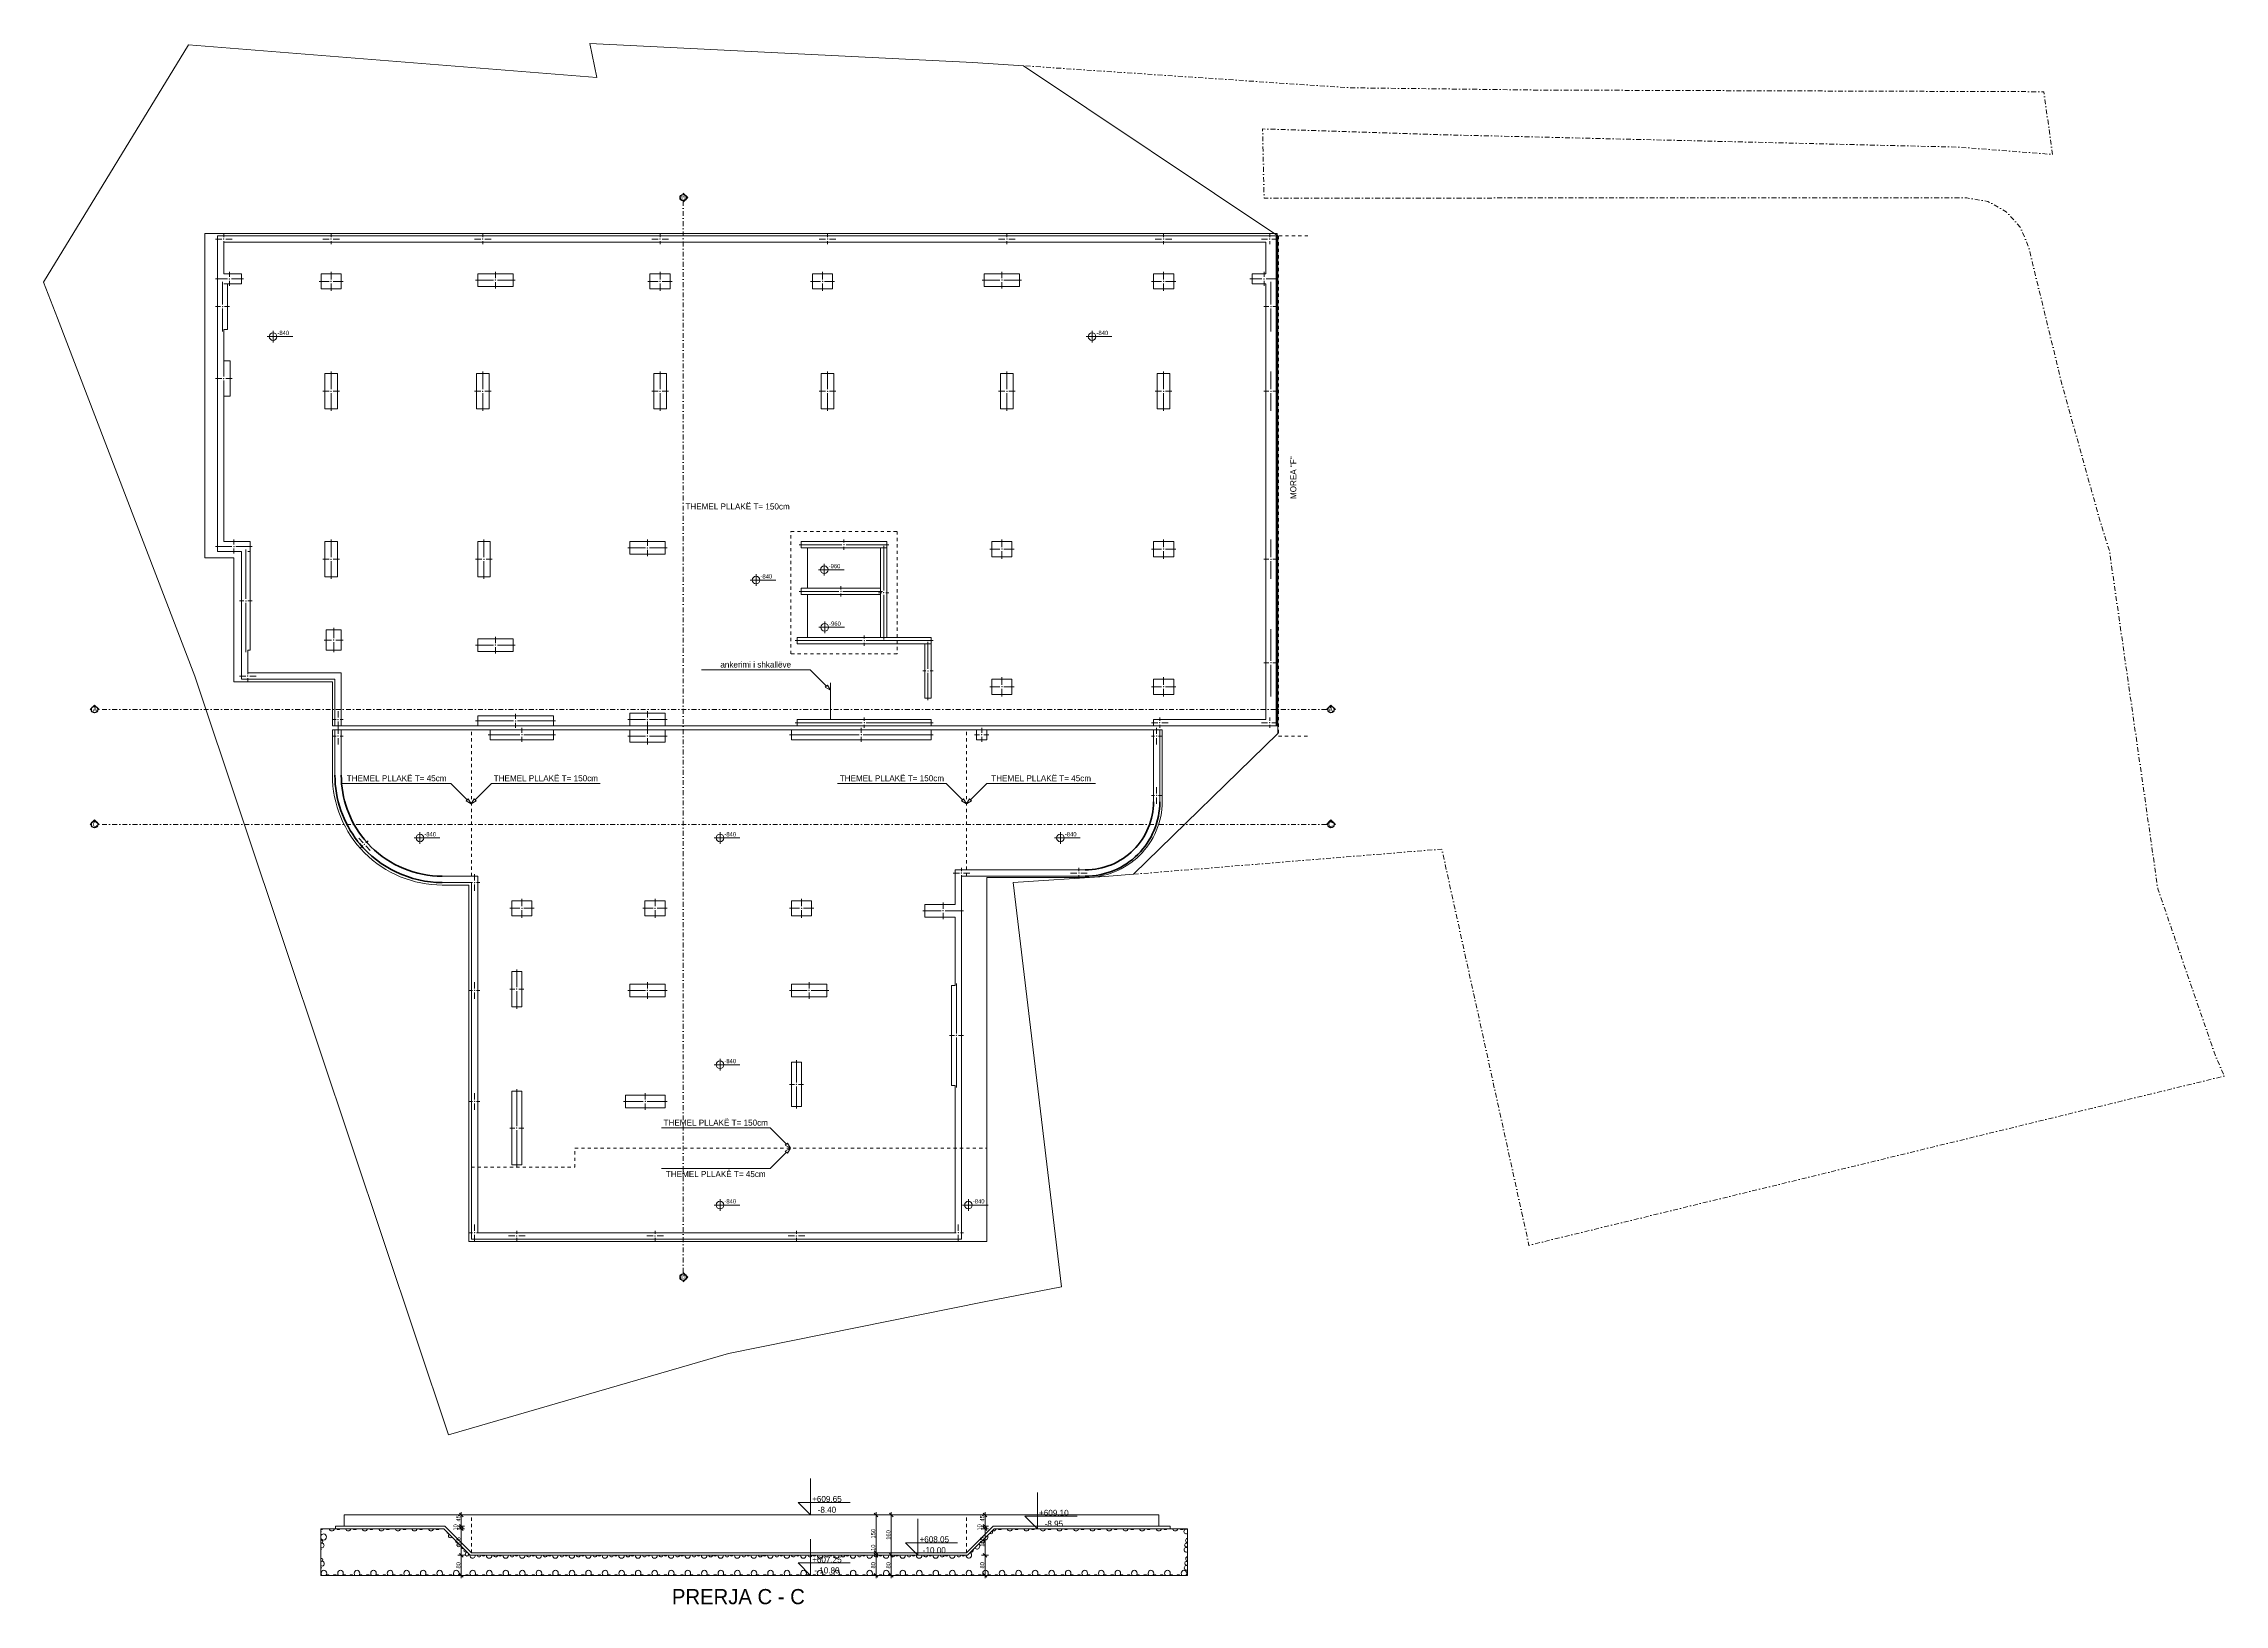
# Model space of a CAD drawing. Header units: feet. Extents: x 183280 to 269601, y -114896 to -53103.
import ezdxf

# ---------------------------------------------------------------- set-up
doc = ezdxf.new("R2010")
doc.units = ezdxf.units.FT
doc.header["$MEASUREMENT"] = 0
doc.linetypes.add('Dashed', pattern=[254, 127, -127])
doc.linetypes.add('Dot & Dashed', pattern=[402.166657, 190.5, -105.833333, 0, -105.833324])
for name, color, linetype, lineweight in [('2D Drafting - General_Pen_No__101', 252, 'Continuous', 13), ('2D Drafting - General_Pen_No__11', 171, 'Continuous', 18), ('2D Drafting - General_Pen_No__31', 171, 'Continuous', 35), ('2D Drafting - General_Pen_No__75', 6, 'Continuous', 20), ('A - Dimensionimi_Pen_No__42', 8, 'Continuous', 25), ('A - Kati 1-11 polyline_Pen_No__11', 171, 'Continuous', 18), ('A - Muret_Pen_No__22', 8, 'Continuous', 35), ('A - Parcelat_Pen_No__101', 252, 'Continuous', 13), ('A - Pllaka meskatit_Pen_No__7', 7, 'Continuous', 35), ('A - Shtyllat_Pen_No__101', 252, 'Continuous', 13), ('A - Shtyllat_Pen_No__22', 8, 'Continuous', 35)]:
    doc.layers.add(name, color=color, linetype=linetype, lineweight=lineweight)
for name, color, linetype, lineweight, true_color in [('2D Drafting - General_Pen_No__115', 7, 'Continuous', 13, 0xff66ff), ('2D Drafting - General_Pen_No__176', 7, 'Continuous', 15, 0x93a0c6), ('2D Drafting - General_Pen_No__81', 7, 'Continuous', 20, 0x6a6a6a), ('2D Drafting - General_Pen_No__82', 7, 'Continuous', 20, 0xaaaaaa), ('A - Dimensionimi_Pen_No__102', 7, 'Continuous', 13, 0xcccccc), ('A - Dimensionimi_Pen_No__156', 7, 'Continuous', 20, 0x54689e), ('A - Dimensionimi_Pen_No__161', 7, 'Continuous', 13, 0x6a6a6a), ('A - Fill zone_Pen_No__102', 7, 'Continuous', 13, 0xcccccc), ('A - Parcelat_Pen_No__8', 7, 'Continuous', 35, 0xa80f02), ('Marker - Section_Pen_No__48', 7, 'Continuous', 25, 0xa80f02), ('Marker - Section_Pen_No__8', 7, 'Continuous', 35, 0xa80f02)]:
    doc.layers.add(name, color=color, linetype=linetype, lineweight=lineweight, true_color=true_color)
doc.layers.add('A - Dimensionimi', color=7, linetype='Continuous')
doc.styles.add('GENERATED_STYLE_1', font='GOTHIC.TTF')
doc.styles.add('GENERATED_STYLE_2', font='arial.ttf')
doc.dimstyles.new('GENERATED_STYLE__1', dxfattribs={"dimtxt": 162.000003, "dimasz": 136.8, "dimexe": 0.18, "dimexo": 100000, "dimgap": 0, "dimtad": 1, "dimdec": 0, "dimlfac": 0.1, "dimzin": 0, "dimdsep": 46, "dimtxsty": 'GENERATED_STYLE_2', "dimblk": 'ARROWHEAD_6', "dimblk1": 'ARROWHEAD_6', "dimblk2": 'ARROWHEAD_6', "dimcen": 0.09, "dimclrd": 256, "dimclre": 256, "dimclrt": 256, "dimadec": 0, "dimazin": 0, "dimtfac": 1, "dimtdec": 4, "dimtmove": 0, "dimatfit": 3, "dimfxl": 1, "dimtolj": 1, "dimtzin": 0, "dimarcsym": 0})
doc.dimstyles.new('GENERATED_STYLE__2', dxfattribs={"dimtxt": 162.000003, "dimasz": 136.8, "dimexe": 0.18, "dimexo": 100000, "dimgap": 0, "dimtad": 1, "dimdec": 0, "dimlfac": 0.1, "dimzin": 0, "dimdsep": 46, "dimtxsty": 'GENERATED_STYLE_2', "dimblk": 'ARROWHEAD_6', "dimblk1": 'ARROWHEAD_6', "dimblk2": 'ARROWHEAD_6', "dimcen": 0.09, "dimclrd": 256, "dimclre": 256, "dimclrt": 256, "dimadec": 0, "dimazin": 0, "dimtfac": 1, "dimtdec": 4, "dimtmove": 2, "dimatfit": 3, "dimfxl": 1, "dimtolj": 1, "dimtzin": 0, "dimarcsym": 0})

# ---------------------------------------------------------------- blocks, each defined once
blk = doc.blocks.new('*D108')
at = {"layer": 'A - Dimensionimi_Pen_No__102', "color": 254, "linetype": 'Continuous', "lineweight": 13, "true_color": 0xcccccc, "transparency": 16777216}
for p, q in [((216365, -112951), (216095, -112951)), ((216230, -113751), (216230, -112951)), ((216365, -113751), (216095, -113751)), ((216230, -113859), (216230, -113751))]:
    blk.add_line(p, q, dxfattribs=at)
at = {"layer": 'A - Dimensionimi_Pen_No__42', "color": 8, "linetype": 'Continuous', "lineweight": 25, "transparency": 16777216}
for p, q in [((216158, -112879), (216302, -113023)), ((216158, -113679), (216302, -113823))]:
    blk.add_line(p, q, dxfattribs=at)
at = {"layer": 'A - Dimensionimi_Pen_No__161', "color": 251, "lineweight": 13, "true_color": 0x6a6a6a, "transparency": 16777216, "insert": (216198, -113474), "char_height": 162, "attachment_point": 7, "rotation": 90, "style": 'GENERATED_STYLE_2'}
blk.add_mtext('\\A1;80', dxfattribs=at)
blk = doc.blocks.new('ARROWHEAD_6')
at = {"color": 0, "linetype": 'Continuous', "lineweight": 0}
for p, q in [((0, 0), (-1, 0)), ((-0.5, -0.5), (0.5, 0.5))]:
    blk.add_line(p, q, dxfattribs=at)
blk = doc.blocks.new('*D110')
at = {"layer": 'A - Dimensionimi_Pen_No__102', "color": 254, "linetype": 'Continuous', "lineweight": 13, "true_color": 0xcccccc, "transparency": 16777216}
for p, q in [((216365, -112851), (216095, -112851)), ((216365, -112951), (216095, -112951)), ((216230, -112951), (216230, -112851))]:
    blk.add_line(p, q, dxfattribs=at)
at = {"layer": 'A - Dimensionimi_Pen_No__42', "color": 8, "linetype": 'Continuous', "lineweight": 25, "transparency": 16777216}
for p, q in [((216158, -112779), (216302, -112923)), ((216158, -112879), (216302, -113023))]:
    blk.add_line(p, q, dxfattribs=at)
blk = doc.blocks.new('*D111')
at = {"layer": 'A - Dimensionimi_Pen_No__102', "color": 254, "linetype": 'Continuous', "lineweight": 13, "true_color": 0xcccccc, "transparency": 16777216}
for p, q in [((216365, -111351), (216095, -111351)), ((216230, -111351), (216230, -111243)), ((216230, -112851), (216230, -111351)), ((216365, -112851), (216095, -112851))]:
    blk.add_line(p, q, dxfattribs=at)
at = {"layer": 'A - Dimensionimi_Pen_No__42', "color": 8, "linetype": 'Continuous', "lineweight": 25, "transparency": 16777216}
for p, q in [((216302, -111423), (216158, -111279)), ((216158, -112779), (216302, -112923))]:
    blk.add_line(p, q, dxfattribs=at)
at = {"layer": 'A - Dimensionimi_Pen_No__161', "color": 251, "lineweight": 13, "true_color": 0x6a6a6a, "transparency": 16777216, "char_height": 162, "attachment_point": 7, "rotation": 90, "style": 'GENERATED_STYLE_2'}
for s, insert in [('\\A1;150', (216198, -112286)), ('\\A1;10', (216198, -112779))]:
    blk.add_mtext(s, dxfattribs=dict(at, insert=insert))
blk = doc.blocks.new('*D112')
at = {"layer": 'A - Dimensionimi_Pen_No__102', "color": 254, "linetype": 'Continuous', "lineweight": 13, "true_color": 0xcccccc, "transparency": 16777216}
for p, q in [((216965, -112951), (216695, -112951)), ((216830, -113751), (216830, -112951)), ((216965, -113751), (216695, -113751)), ((216830, -113859), (216830, -113751))]:
    blk.add_line(p, q, dxfattribs=at)
at = {"layer": 'A - Dimensionimi_Pen_No__42', "color": 8, "linetype": 'Continuous', "lineweight": 25, "transparency": 16777216}
for p, q in [((216758, -112879), (216902, -113023)), ((216758, -113679), (216902, -113823))]:
    blk.add_line(p, q, dxfattribs=at)
at = {"layer": 'A - Dimensionimi_Pen_No__161', "color": 251, "lineweight": 13, "true_color": 0x6a6a6a, "transparency": 16777216, "insert": (216798, -113474), "char_height": 162, "attachment_point": 7, "rotation": 90, "style": 'GENERATED_STYLE_2'}
blk.add_mtext('\\A1;80', dxfattribs=at)
blk = doc.blocks.new('*D113')
at = {"layer": 'A - Dimensionimi_Pen_No__102', "color": 254, "linetype": 'Continuous', "lineweight": 13, "true_color": 0xcccccc, "transparency": 16777216}
for p, q in [((216965, -111351), (216695, -111351)), ((216830, -111351), (216830, -111243)), ((216830, -112951), (216830, -111351)), ((216965, -112951), (216695, -112951))]:
    blk.add_line(p, q, dxfattribs=at)
at = {"layer": 'A - Dimensionimi_Pen_No__42', "color": 8, "linetype": 'Continuous', "lineweight": 25, "transparency": 16777216}
for p, q in [((216902, -111423), (216758, -111279)), ((216758, -112879), (216902, -113023))]:
    blk.add_line(p, q, dxfattribs=at)
at = {"layer": 'A - Dimensionimi_Pen_No__161', "color": 251, "lineweight": 13, "true_color": 0x6a6a6a, "transparency": 16777216, "insert": (216798, -112336), "char_height": 162, "attachment_point": 7, "rotation": 90, "style": 'GENERATED_STYLE_2'}
blk.add_mtext('\\A1;160', dxfattribs=at)
blk = doc.blocks.new('*D114')
at = {"layer": 'A - Dimensionimi_Pen_No__102', "color": 254, "linetype": 'Continuous', "lineweight": 13, "true_color": 0xcccccc, "transparency": 16777216}
for p, q in [((220680, -112951), (220410, -112951)), ((220545, -113751), (220545, -112951)), ((220680, -113751), (220410, -113751)), ((220545, -113859), (220545, -113751))]:
    blk.add_line(p, q, dxfattribs=at)
at = {"layer": 'A - Dimensionimi_Pen_No__42', "color": 8, "linetype": 'Continuous', "lineweight": 25, "transparency": 16777216}
for p, q in [((220473, -112879), (220617, -113023)), ((220473, -113679), (220617, -113823))]:
    blk.add_line(p, q, dxfattribs=at)
at = {"layer": 'A - Dimensionimi_Pen_No__161', "color": 251, "lineweight": 13, "true_color": 0x6a6a6a, "transparency": 16777216, "insert": (220513, -113474), "char_height": 162, "attachment_point": 7, "rotation": 90, "style": 'GENERATED_STYLE_2'}
blk.add_mtext('\\A1;80', dxfattribs=at)
blk = doc.blocks.new('*D115')
at = {"layer": 'A - Dimensionimi_Pen_No__102', "color": 254, "linetype": 'Continuous', "lineweight": 13, "true_color": 0xcccccc, "transparency": 16777216}
for p, q in [((220680, -111901), (220410, -111901)), ((220545, -112951), (220545, -111901)), ((220680, -112951), (220410, -112951))]:
    blk.add_line(p, q, dxfattribs=at)
at = {"layer": 'A - Dimensionimi_Pen_No__42', "color": 8, "linetype": 'Continuous', "lineweight": 25, "transparency": 16777216}
for p, q in [((220473, -111829), (220617, -111973)), ((220473, -112879), (220617, -113023))]:
    blk.add_line(p, q, dxfattribs=at)
at = {"layer": 'A - Dimensionimi_Pen_No__161', "color": 251, "lineweight": 13, "true_color": 0x6a6a6a, "transparency": 16777216, "char_height": 162, "attachment_point": 7, "rotation": 90, "style": 'GENERATED_STYLE_2'}
for s, insert in [('\\A1;10', (220401, -111974)), ('\\A1;105', (220513, -112611))]:
    blk.add_mtext(s, dxfattribs=dict(at, insert=insert))
blk = doc.blocks.new('*D116')
at = {"layer": 'A - Dimensionimi_Pen_No__102', "color": 254, "linetype": 'Continuous', "lineweight": 13, "true_color": 0xcccccc, "transparency": 16777216}
for p, q in [((220680, -111801), (220410, -111801)), ((220680, -111901), (220410, -111901)), ((220545, -111901), (220545, -111801))]:
    blk.add_line(p, q, dxfattribs=at)
at = {"layer": 'A - Dimensionimi_Pen_No__42', "color": 8, "linetype": 'Continuous', "lineweight": 25, "transparency": 16777216}
for p, q in [((220473, -111729), (220617, -111873)), ((220473, -111829), (220617, -111973))]:
    blk.add_line(p, q, dxfattribs=at)
blk = doc.blocks.new('*D117')
at = {"layer": 'A - Dimensionimi_Pen_No__102', "color": 254, "linetype": 'Continuous', "lineweight": 13, "true_color": 0xcccccc, "transparency": 16777216}
for p, q in [((220680, -111351), (220410, -111351)), ((220545, -111351), (220545, -111243)), ((220545, -111801), (220545, -111351)), ((220680, -111801), (220410, -111801))]:
    blk.add_line(p, q, dxfattribs=at)
at = {"layer": 'A - Dimensionimi_Pen_No__42', "color": 8, "linetype": 'Continuous', "lineweight": 25, "transparency": 16777216}
for p, q in [((220617, -111423), (220473, -111279)), ((220473, -111729), (220617, -111873))]:
    blk.add_line(p, q, dxfattribs=at)
at = {"layer": 'A - Dimensionimi_Pen_No__161', "color": 251, "lineweight": 13, "true_color": 0x6a6a6a, "transparency": 16777216, "insert": (220513, -111615), "char_height": 162, "attachment_point": 7, "rotation": 90, "style": 'GENERATED_STYLE_2'}
blk.add_mtext('\\A1;45', dxfattribs=at)
blk = doc.blocks.new('*D118')
at = {"layer": 'A - Dimensionimi_Pen_No__102', "color": 254, "linetype": 'Continuous', "lineweight": 13, "true_color": 0xcccccc, "transparency": 16777216}
for p, q in [((199944, -112951), (199674, -112951)), ((199809, -113751), (199809, -112951)), ((199944, -113751), (199674, -113751)), ((199809, -113859), (199809, -113751))]:
    blk.add_line(p, q, dxfattribs=at)
at = {"layer": 'A - Dimensionimi_Pen_No__42', "color": 8, "linetype": 'Continuous', "lineweight": 25, "transparency": 16777216}
for p, q in [((199737, -112879), (199881, -113023)), ((199737, -113679), (199881, -113823))]:
    blk.add_line(p, q, dxfattribs=at)
at = {"layer": 'A - Dimensionimi_Pen_No__161', "color": 251, "lineweight": 13, "true_color": 0x6a6a6a, "transparency": 16777216, "insert": (199777, -113474), "char_height": 162, "attachment_point": 7, "rotation": 90, "style": 'GENERATED_STYLE_2'}
blk.add_mtext('\\A1;80', dxfattribs=at)
blk = doc.blocks.new('*D119')
at = {"layer": 'A - Dimensionimi_Pen_No__102', "color": 254, "linetype": 'Continuous', "lineweight": 13, "true_color": 0xcccccc, "transparency": 16777216}
for p, q in [((199944, -111901), (199674, -111901)), ((199809, -112951), (199809, -111901)), ((199944, -112951), (199674, -112951))]:
    blk.add_line(p, q, dxfattribs=at)
at = {"layer": 'A - Dimensionimi_Pen_No__42', "color": 8, "linetype": 'Continuous', "lineweight": 25, "transparency": 16777216}
for p, q in [((199737, -111829), (199881, -111973)), ((199737, -112879), (199881, -113023))]:
    blk.add_line(p, q, dxfattribs=at)
at = {"layer": 'A - Dimensionimi_Pen_No__161', "color": 251, "lineweight": 13, "true_color": 0x6a6a6a, "transparency": 16777216, "char_height": 162, "attachment_point": 7, "rotation": 90, "style": 'GENERATED_STYLE_2'}
for s, insert in [('\\A1;10', (199665, -111974)), ('\\A1;105', (199777, -112611))]:
    blk.add_mtext(s, dxfattribs=dict(at, insert=insert))
blk = doc.blocks.new('*D120')
at = {"layer": 'A - Dimensionimi_Pen_No__102', "color": 254, "linetype": 'Continuous', "lineweight": 13, "true_color": 0xcccccc, "transparency": 16777216}
for p, q in [((199944, -111801), (199674, -111801)), ((199944, -111901), (199674, -111901)), ((199809, -111901), (199809, -111801))]:
    blk.add_line(p, q, dxfattribs=at)
at = {"layer": 'A - Dimensionimi_Pen_No__42', "color": 8, "linetype": 'Continuous', "lineweight": 25, "transparency": 16777216}
for p, q in [((199737, -111729), (199881, -111873)), ((199737, -111829), (199881, -111973))]:
    blk.add_line(p, q, dxfattribs=at)
blk = doc.blocks.new('*D121')
at = {"layer": 'A - Dimensionimi_Pen_No__102', "color": 254, "linetype": 'Continuous', "lineweight": 13, "true_color": 0xcccccc, "transparency": 16777216}
for p, q in [((199944, -111351), (199674, -111351)), ((199809, -111351), (199809, -111243)), ((199809, -111801), (199809, -111351)), ((199944, -111801), (199674, -111801))]:
    blk.add_line(p, q, dxfattribs=at)
at = {"layer": 'A - Dimensionimi_Pen_No__42', "color": 8, "linetype": 'Continuous', "lineweight": 25, "transparency": 16777216}
for p, q in [((199881, -111423), (199737, -111279)), ((199737, -111729), (199881, -111873))]:
    blk.add_line(p, q, dxfattribs=at)
at = {"layer": 'A - Dimensionimi_Pen_No__161', "color": 251, "lineweight": 13, "true_color": 0x6a6a6a, "transparency": 16777216, "insert": (199777, -111615), "char_height": 162, "attachment_point": 7, "rotation": 90, "style": 'GENERATED_STYLE_2'}
blk.add_mtext('\\A1;45', dxfattribs=at)
blk = doc.blocks.new('*X2')
at = {"layer": 'A - Fill zone_Pen_No__102', "color": 254, "linetype": 'Continuous', "lineweight": 13, "true_color": 0xcccccc}
for centre, major_axis, start_param, end_param in [((194290, -111842), (0, 94.5), 2.721485, 4.030651), ((194184, -112007), (0, 84.3), 4.301182, 5.123596), ((194362, -112227), (0, 121), 1.800843, 7.623935), ((194686, -111867), (0, 121), 1.862505, 4.42068), ((194944, -111842), (0, 94.5), 2.252534, 4.030651), ((195341, -111867), (0, 121), 1.862505, 4.42068), ((195599, -111842), (0, 94.5), 2.252534, 4.030651), ((195995, -111867), (0, 121), 1.862505, 4.42068), ((196254, -111842), (0, 94.5), 2.252534, 4.030651), ((196650, -111867), (0, 121), 1.862505, 4.42068), ((196908, -111842), (0, 94.5), 2.252534, 4.030651), ((197305, -111867), (0, 121), 1.862505, 4.42068), ((197563, -111842), (0, 94.5), 2.252534, 4.030651), ((197959, -111867), (0, 121), 1.862505, 4.42068), ((198218, -111842), (0, 94.5), 2.252534, 4.030651), ((198614, -111867), (0, 121), 1.862505, 4.42068), ((198872, -111842), (0, 94.5), 2.252534, 4.030651), ((199301, -112042), (0, 49.6), 1.475869, 3.331686), ((199376, -112185), (0, 75.9), 0.565639, 4.241917), ((220549, -112227), (0, 121), 2.48123, 5.277585), ((220790, -112049), (0, 56.6), 1.832181, 5.926635), ((220873, -111867), (0, 121), 2.713261, 4.42068), ((221131, -111842), (0, 94.5), 2.252534, 4.030651), ((221528, -111867), (0, 121), 1.862505, 4.42068), ((221786, -111842), (0, 94.5), 2.252534, 4.030651), ((222182, -111867), (0, 121), 1.862505, 4.42068), ((222441, -111842), (0, 94.5), 2.252534, 4.030651), ((222837, -111867), (0, 121), 1.862505, 4.42068), ((223095, -111842), (0, 94.5), 2.252534, 4.030651), ((223492, -111867), (0, 121), 1.862505, 4.42068), ((223750, -111842), (0, 94.5), 2.252534, 4.030651), ((224146, -111867), (0, 121), 1.862505, 4.42068), ((224405, -111842), (0, 94.5), 2.252534, 4.030651), ((224801, -111867), (0, 121), 1.862505, 4.42068), ((225059, -111842), (0, 94.5), 2.252534, 4.030651), ((225456, -111867), (0, 121), 1.862505, 4.42068), ((225714, -111842), (0, 94.5), 2.252534, 4.030651), ((226110, -111867), (0, 121), 1.862505, 4.42068), ((226369, -111842), (0, 94.5), 2.252534, 4.030651), ((226765, -111867), (0, 121), 1.862505, 4.42068), ((227023, -111842), (0, 94.5), 2.252534, 4.030651), ((227420, -111867), (0, 121), 1.862505, 4.42068), ((227678, -111842), (0, 94.5), 2.252534, 4.030651), ((228074, -111867), (0, 121), 1.862505, 4.42068), ((228333, -111842), (0, 94.5), 2.252534, 4.030651), ((228504, -112011), (0, 93.7), 5.668852, 10.039112), ((194279, -112409), (0, 56.6), 2.64968, 6.775098), ((194296, -112563), (0, 94.5), 2.634569, 6.790209), ((194191, -112728), (0, 84.3), 4.119816, 5.304962), ((194286, -113130), (0, 56.6), 2.495587, 6.929191), ((199599, -112227), (0, 121), 2.058948, 2.748607), ((199631, -112402), (0, 49.6), 0.990803, 3.816752), ((199707, -112545), (0, 75.9), 0.246615, 4.56094), ((199930, -112587), (0, 121), 1.696206, 3.111349), ((199962, -112763), (0, 49.6), 0.543792, 4.263763), ((200037, -112905), (0, 75.9), 6.114248, 11.259677), ((200261, -112948), (0, 121), 1.450179, 4.681042), ((200519, -112923), (0, 94.5), 1.8769, 4.406285), ((200692, -112905), (0, 75.9), 2.220211, 4.062975), ((200915, -112948), (0, 121), 1.602144, 4.681042), ((201174, -112923), (0, 94.5), 1.8769, 4.406285), ((201347, -112905), (0, 75.9), 2.220211, 4.062975), ((201570, -112948), (0, 121), 1.602144, 4.681042), ((201828, -112923), (0, 94.5), 1.8769, 4.406285), ((202001, -112905), (0, 75.9), 2.220211, 4.062975), ((202225, -112948), (0, 121), 1.602144, 4.681042), ((202483, -112923), (0, 94.5), 1.8769, 4.406285), ((202656, -112905), (0, 75.9), 2.220211, 4.062975), ((202879, -112948), (0, 121), 1.602144, 4.681042), ((203138, -112923), (0, 94.5), 1.8769, 4.406285), ((203311, -112905), (0, 75.9), 2.220211, 4.062975), ((203534, -112948), (0, 121), 1.602144, 4.681042), ((203792, -112923), (0, 94.5), 1.8769, 4.406285), ((203965, -112905), (0, 75.9), 2.220211, 4.062975), ((204189, -112948), (0, 121), 1.602144, 4.681042), ((204447, -112923), (0, 94.5), 1.8769, 4.406285), ((204620, -112905), (0, 75.9), 2.220211, 4.062975), ((204843, -112948), (0, 121), 1.602144, 4.681042), ((205102, -112923), (0, 94.5), 1.8769, 4.406285), ((205275, -112905), (0, 75.9), 2.220211, 4.062975), ((205498, -112948), (0, 121), 1.602144, 4.681042), ((205756, -112923), (0, 94.5), 1.8769, 4.406285), ((205929, -112905), (0, 75.9), 2.220211, 4.062975), ((206153, -112948), (0, 121), 1.602144, 4.681042), ((206411, -112923), (0, 94.5), 1.8769, 4.406285), ((206584, -112905), (0, 75.9), 2.220211, 4.062975), ((206807, -112948), (0, 121), 1.602144, 4.681042), ((207066, -112923), (0, 94.5), 1.8769, 4.406285), ((207239, -112905), (0, 75.9), 2.220211, 4.062975), ((207462, -112948), (0, 121), 1.602144, 4.681042), ((207720, -112923), (0, 94.5), 1.8769, 4.406285), ((207893, -112905), (0, 75.9), 2.220211, 4.062975), ((208117, -112948), (0, 121), 1.602144, 4.681042), ((208375, -112923), (0, 94.5), 1.8769, 4.406285), ((208548, -112905), (0, 75.9), 2.220211, 4.062975), ((208771, -112948), (0, 121), 1.602144, 4.681042), ((209030, -112923), (0, 94.5), 1.8769, 4.406285), ((209203, -112905), (0, 75.9), 2.220211, 4.062975), ((209426, -112948), (0, 121), 1.602144, 4.681042), ((209684, -112923), (0, 94.5), 1.8769, 4.406285), ((209857, -112905), (0, 75.9), 2.220211, 4.062975), ((210081, -112948), (0, 121), 1.602144, 4.681042), ((210339, -112923), (0, 94.5), 1.8769, 4.406285), ((210512, -112905), (0, 75.9), 2.220211, 4.062975), ((210735, -112948), (0, 121), 1.602144, 4.681042), ((210994, -112923), (0, 94.5), 1.8769, 4.406285), ((211167, -112905), (0, 75.9), 2.220211, 4.062975), ((211390, -112948), (0, 121), 1.602144, 4.681042), ((211649, -112923), (0, 94.5), 1.8769, 4.406285), ((211821, -112905), (0, 75.9), 2.220211, 4.062975), ((212045, -112948), (0, 121), 1.602144, 4.681042), ((212303, -112923), (0, 94.5), 1.8769, 4.406285), ((212476, -112905), (0, 75.9), 2.220211, 4.062975), ((212699, -112948), (0, 121), 1.602144, 4.681042), ((212958, -112923), (0, 94.5), 1.8769, 4.406285), ((213131, -112905), (0, 75.9), 2.220211, 4.062975), ((213354, -112948), (0, 121), 1.602144, 4.681042), ((213613, -112923), (0, 94.5), 1.8769, 4.406285), ((213785, -112905), (0, 75.9), 2.220211, 4.062975), ((214009, -112948), (0, 121), 1.602144, 4.681042), ((214267, -112923), (0, 94.5), 1.8769, 4.406285), ((214440, -112905), (0, 75.9), 2.220211, 4.062975), ((214663, -112948), (0, 121), 1.602144, 4.681042), ((214922, -112923), (0, 94.5), 1.8769, 4.406285), ((215095, -112905), (0, 75.9), 2.220211, 4.062975), ((215318, -112948), (0, 121), 1.602144, 4.681042), ((215577, -112923), (0, 94.5), 1.8769, 4.406285), ((215749, -112905), (0, 75.9), 2.220211, 4.062975), ((215973, -112948), (0, 121), 1.602144, 4.681042), ((216231, -112923), (0, 94.5), 1.8769, 4.406285), ((216404, -112905), (0, 75.9), 2.220211, 4.062975), ((216627, -112948), (0, 121), 1.602144, 4.681042), ((216886, -112923), (0, 94.5), 1.8769, 4.406285), ((217059, -112905), (0, 75.9), 2.220211, 4.062975), ((217282, -112948), (0, 121), 1.602144, 4.681042), ((217541, -112923), (0, 94.5), 1.8769, 4.406285), ((217713, -112905), (0, 75.9), 2.220211, 4.062975), ((217937, -112948), (0, 121), 1.602144, 4.681042), ((218195, -112923), (0, 94.5), 1.8769, 4.406285), ((218368, -112905), (0, 75.9), 2.220211, 4.062975), ((218592, -112948), (0, 121), 1.602144, 4.681042), ((218850, -112923), (0, 94.5), 1.8769, 4.406285), ((219023, -112905), (0, 75.9), 2.220211, 4.062975), ((219246, -112948), (0, 121), 1.602144, 4.681042), ((219505, -112923), (0, 94.5), 1.8769, 4.406285), ((219677, -112905), (0, 75.9), 2.220211, 4.062975), ((219901, -112948), (0, 121), 1.602144, 5.725784), ((220000, -112732), (0, 93.7), 2.916478, 4.842337), ((220225, -112587), (0, 121), 2.25842, 5.500396), ((220324, -112372), (0, 93.7), 3.340513, 4.418303), ((220466, -112409), (0, 56.6), 1.103697, 6.655118), ((228510, -112732), (0, 93.7), 5.761844, 9.946119), ((228512, -112545), (0, 75.9), 5.654929, 10.053034), ((228558, -112367), (0, 84.3), 0.069649, 3.071944), ((228565, -113088), (0, 84.3), 0.157374, 2.984219), ((194375, -113668), (0, 121), 3.956983, 8.609388), ((194303, -113283), (0, 94.5), 2.543224, 6.881554), ((194198, -113448), (0, 84.3), 3.978199, 5.446579), ((194528, -113809), (0, 84.3), 5.460718, 7.105653), ((194805, -113813), (0, 93.7), 5.430298, 7.136073), ((195030, -113668), (0, 121), 3.956983, 8.609388), ((195183, -113809), (0, 84.3), 5.460718, 7.105653), ((195459, -113813), (0, 93.7), 5.430298, 7.136073), ((195685, -113668), (0, 121), 3.956983, 8.609388), ((195838, -113809), (0, 84.3), 5.460718, 7.105653), ((196114, -113813), (0, 93.7), 5.430298, 7.136073), ((196339, -113668), (0, 121), 3.956983, 8.609388), ((196492, -113809), (0, 84.3), 5.460718, 7.105653), ((196769, -113813), (0, 93.7), 5.430298, 7.136073), ((196994, -113668), (0, 121), 3.956983, 8.609388), ((197147, -113809), (0, 84.3), 5.460718, 7.105653), ((197423, -113813), (0, 93.7), 5.430298, 7.136073), ((197649, -113668), (0, 121), 3.956983, 8.609388), ((197802, -113809), (0, 84.3), 5.460718, 7.105653), ((198078, -113813), (0, 93.7), 5.430298, 7.136073), ((198303, -113668), (0, 121), 3.956983, 8.609388), ((198456, -113809), (0, 84.3), 5.460718, 7.105653), ((198733, -113813), (0, 93.7), 5.430298, 7.136073), ((198958, -113668), (0, 121), 3.956983, 8.609388), ((199111, -113809), (0, 84.3), 5.460718, 7.105653), ((199387, -113813), (0, 93.7), 5.430298, 7.136073), ((199613, -113668), (0, 121), 3.956983, 8.609388), ((199766, -113809), (0, 84.3), 5.460718, 7.105653), ((200042, -113813), (0, 93.7), 5.430298, 7.136073), ((200267, -113668), (0, 121), 3.956983, 8.609388), ((200421, -113809), (0, 84.3), 5.460718, 7.105653), ((200697, -113813), (0, 93.7), 5.430298, 7.136073), ((200922, -113668), (0, 121), 3.956983, 8.609388), ((201075, -113809), (0, 84.3), 5.460718, 7.105653), ((201351, -113813), (0, 93.7), 5.430298, 7.136073), ((201577, -113668), (0, 121), 3.956983, 8.609388), ((201730, -113809), (0, 84.3), 5.460718, 7.105653), ((202006, -113813), (0, 93.7), 5.430298, 7.136073), ((202231, -113668), (0, 121), 3.956983, 8.609388), ((202385, -113809), (0, 84.3), 5.460718, 7.105653), ((202661, -113813), (0, 93.7), 5.430298, 7.136073), ((202886, -113668), (0, 121), 3.956983, 8.609388), ((203039, -113809), (0, 84.3), 5.460718, 7.105653), ((203315, -113813), (0, 93.7), 5.430298, 7.136073), ((203541, -113668), (0, 121), 3.956983, 8.609388), ((203694, -113809), (0, 84.3), 5.460718, 7.105653), ((203970, -113813), (0, 93.7), 5.430298, 7.136073), ((204195, -113668), (0, 121), 3.956983, 8.609388), ((204349, -113809), (0, 84.3), 5.460718, 7.105653), ((204625, -113813), (0, 93.7), 5.430298, 7.136073), ((204850, -113668), (0, 121), 3.956983, 8.609388), ((205003, -113809), (0, 84.3), 5.460718, 7.105653), ((205279, -113813), (0, 93.7), 5.430298, 7.136073), ((205505, -113668), (0, 121), 3.956983, 8.609388), ((205658, -113809), (0, 84.3), 5.460718, 7.105653), ((205934, -113813), (0, 93.7), 5.430298, 7.136073), ((206159, -113668), (0, 121), 3.956983, 8.609388), ((206313, -113809), (0, 84.3), 5.460718, 7.105653), ((206589, -113813), (0, 93.7), 5.430298, 7.136073), ((206814, -113668), (0, 121), 3.956983, 8.609388), ((206967, -113809), (0, 84.3), 5.460718, 7.105653), ((207243, -113813), (0, 93.7), 5.430298, 7.136073), ((207469, -113668), (0, 121), 3.956983, 8.609388), ((207622, -113809), (0, 84.3), 5.460718, 7.105653), ((207898, -113813), (0, 93.7), 5.430298, 7.136073), ((208123, -113668), (0, 121), 3.956983, 8.609388), ((208277, -113809), (0, 84.3), 5.460718, 7.105653), ((208553, -113813), (0, 93.7), 5.430298, 7.136073), ((208778, -113668), (0, 121), 3.956983, 8.609388), ((208931, -113809), (0, 84.3), 5.460718, 7.105653), ((209208, -113813), (0, 93.7), 5.430298, 7.136073), ((209433, -113668), (0, 121), 3.956983, 8.609388), ((209586, -113809), (0, 84.3), 5.460718, 7.105653), ((209862, -113813), (0, 93.7), 5.430298, 7.136073), ((210087, -113668), (0, 121), 3.956983, 8.609388), ((210241, -113809), (0, 84.3), 5.460718, 7.105653), ((210517, -113813), (0, 93.7), 5.430298, 7.136073), ((210742, -113668), (0, 121), 3.956983, 8.609388), ((210895, -113809), (0, 84.3), 5.460718, 7.105653), ((211172, -113813), (0, 93.7), 5.430298, 7.136073), ((211397, -113668), (0, 121), 3.956983, 8.609388), ((211550, -113809), (0, 84.3), 5.460718, 7.105653), ((211826, -113813), (0, 93.7), 5.430298, 7.136073), ((212051, -113668), (0, 121), 3.956983, 8.609388), ((212205, -113809), (0, 84.3), 5.460718, 7.105653), ((212481, -113813), (0, 93.7), 5.430298, 7.136073), ((212706, -113668), (0, 121), 3.956983, 8.609388), ((212859, -113809), (0, 84.3), 5.460718, 7.105653), ((213136, -113813), (0, 93.7), 5.430298, 7.136073), ((213361, -113668), (0, 121), 3.956983, 8.609388), ((213514, -113809), (0, 84.3), 5.460718, 7.105653), ((213790, -113813), (0, 93.7), 5.430298, 7.136073), ((214015, -113668), (0, 121), 3.956983, 8.609388), ((214169, -113809), (0, 84.3), 5.460718, 7.105653), ((214445, -113813), (0, 93.7), 5.430298, 7.136073), ((214670, -113668), (0, 121), 3.956983, 8.609388), ((214823, -113809), (0, 84.3), 5.460718, 7.105653), ((215100, -113813), (0, 93.7), 5.430298, 7.136073), ((215325, -113668), (0, 121), 3.956983, 8.609388), ((215478, -113809), (0, 84.3), 5.460718, 7.105653), ((215754, -113813), (0, 93.7), 5.430298, 7.136073), ((215979, -113668), (0, 121), 3.956983, 8.609388), ((216133, -113809), (0, 84.3), 5.460718, 7.105653), ((216409, -113813), (0, 93.7), 5.430298, 7.136073), ((216634, -113668), (0, 121), 3.956983, 8.609388), ((216787, -113809), (0, 84.3), 5.460718, 7.105653), ((217064, -113813), (0, 93.7), 5.430298, 7.136073), ((217289, -113668), (0, 121), 3.956983, 8.609388), ((217442, -113809), (0, 84.3), 5.460718, 7.105653), ((217718, -113813), (0, 93.7), 5.430298, 7.136073), ((217944, -113668), (0, 121), 3.956983, 8.609388), ((218097, -113809), (0, 84.3), 5.460718, 7.105653), ((218373, -113813), (0, 93.7), 5.430298, 7.136073), ((218598, -113668), (0, 121), 3.956983, 8.609388), ((218751, -113809), (0, 84.3), 5.460718, 7.105653), ((219028, -113813), (0, 93.7), 5.430298, 7.136073), ((219253, -113668), (0, 121), 3.956983, 8.609388), ((219406, -113809), (0, 84.3), 5.460718, 7.105653), ((219682, -113813), (0, 93.7), 5.430298, 7.136073), ((219908, -113668), (0, 121), 3.956983, 8.609388), ((220061, -113809), (0, 84.3), 5.460718, 7.105653), ((220337, -113813), (0, 93.7), 5.430298, 7.136073), ((220562, -113668), (0, 121), 3.956983, 8.609388), ((220715, -113809), (0, 84.3), 5.460718, 7.105653), ((220992, -113813), (0, 93.7), 5.430298, 7.136073), ((221217, -113668), (0, 121), 3.956983, 8.609388), ((221370, -113809), (0, 84.3), 5.460718, 7.105653), ((221646, -113813), (0, 93.7), 5.430298, 7.136073), ((221872, -113668), (0, 121), 3.956983, 8.609388), ((222025, -113809), (0, 84.3), 5.460718, 7.105653), ((222301, -113813), (0, 93.7), 5.430298, 7.136073), ((222526, -113668), (0, 121), 3.956983, 8.609388), ((222679, -113809), (0, 84.3), 5.460718, 7.105653), ((222956, -113813), (0, 93.7), 5.430298, 7.136073), ((223181, -113668), (0, 121), 3.956983, 8.609388), ((223334, -113809), (0, 84.3), 5.460718, 7.105653), ((223610, -113813), (0, 93.7), 5.430298, 7.136073), ((223836, -113668), (0, 121), 3.956983, 8.609388), ((223989, -113809), (0, 84.3), 5.460718, 7.105653), ((224265, -113813), (0, 93.7), 5.430298, 7.136073), ((224490, -113668), (0, 121), 3.956983, 8.609388), ((224643, -113809), (0, 84.3), 5.460718, 7.105653), ((224920, -113813), (0, 93.7), 5.430298, 7.136073), ((225145, -113668), (0, 121), 3.956983, 8.609388), ((225298, -113809), (0, 84.3), 5.460718, 7.105653), ((225574, -113813), (0, 93.7), 5.430298, 7.136073), ((225800, -113668), (0, 121), 3.956983, 8.609388), ((225953, -113809), (0, 84.3), 5.460718, 7.105653), ((226229, -113813), (0, 93.7), 5.430298, 7.136073), ((226454, -113668), (0, 121), 3.956983, 8.609388), ((226607, -113809), (0, 84.3), 5.460718, 7.105653), ((226884, -113813), (0, 93.7), 5.430298, 7.136073), ((227109, -113668), (0, 121), 3.956983, 8.609388), ((227262, -113809), (0, 84.3), 5.460718, 7.105653), ((227538, -113813), (0, 93.7), 5.430298, 7.136073), ((227764, -113668), (0, 121), 3.956983, 8.609388), ((227917, -113809), (0, 84.3), 5.460718, 7.105653), ((228193, -113813), (0, 93.7), 5.430298, 7.136073), ((228418, -113668), (0, 121), 3.956983, 8.609388), ((228517, -113453), (0, 93.7), 5.8501, 9.857864), ((228519, -113266), (0, 75.9), 5.769868, 9.938095), ((228571, -113809), (0, 84.3), 0.246341, 0.822468)]:
    blk.add_ellipse(centre, major_axis=major_axis, ratio=0.909091, start_param=start_param, end_param=end_param, dxfattribs=at)

msp = doc.modelspace()

# ---------------------------------------------------------------- linework, layer by layer
at = {"layer": '2D Drafting - General_Pen_No__101', "color": 252, "linetype": 'Continuous', "lineweight": 0, "flags": 128}
for points in [[(195173.9, -111351.4), (227424.4, -111351.4)], [(195173.9, -111351.4), (195173.9, -111801.4), (199161.1, -111801.4)], [(227424.4, -111351.4), (227424.4, -111801.4), (220861.1, -111801.4)], [(228552.8, -111901.4), (220902.5, -111901.4), (219852.5, -112951.4), (200169.6, -112951.4), (199119.6, -111901.4), (194254.6, -111901.4)], [(228552.8, -111901.4), (228552.8, -113751.4), (220183.9, -113751.4), (199838.3, -113751.4), (194254.6, -113751.4), (194254.6, -111901.4)], [(195173.9, -111801.4), (194832.6, -111801.4), (194832.6, -111901.4)], [(200211.1, -112851.4), (199161.1, -111801.4)], [(219811.1, -112851.4), (220861.1, -111801.4)], [(227424.4, -111801.4), (227865.6, -111801.4), (227865.6, -111901.4)], [(219811.1, -112851.4), (200211.1, -112851.4)]]:
    msp.add_lwpolyline(points, dxfattribs=at)
at = {"layer": '2D Drafting - General_Pen_No__11', "color": 171, "linetype": 'Continuous', "lineweight": 0, "flags": 128}
msp.add_lwpolyline([(214262.7, -78540.4), (213618.9, -77896.6), (209316.1, -77896.6)], dxfattribs=at)
at = {"layer": '2D Drafting - General_Pen_No__115', "color": 211, "linetype": 'Continuous', "lineweight": 0, "true_color": 0xff66ff}
for p, q in [((200005.2, -83082.4), (200090.1, -82997.5)), ((200206, -83198.3), (200005.2, -83082.4)), ((200206, -83198.3), (200090.1, -82997.5)), ((219811.1, -83198.3), (219927, -82997.5)), ((219811.1, -83198.3), (220011.8, -83082.4)), ((219927, -82997.5), (220011.8, -83082.4)), ((212839.1, -96834.9), (212638.3, -96950.8)), ((212723.2, -97035.6), (212638.3, -96950.8)), ((212839.1, -96834.9), (212723.2, -97035.6))]:
    msp.add_line(p, q, dxfattribs=at)
at = {"layer": '2D Drafting - General_Pen_No__115', "color": 211, "linetype": 'Continuous', "lineweight": 0, "true_color": 0xff66ff, "flags": 128}
for points in [[(200047.6, -83039.9), (199403.8, -82396.1), (195101, -82396.1)], [(219969.4, -83039.9), (220613.3, -82396.1), (224916, -82396.1)], [(212680.7, -96993.2), (212036.9, -97637.1), (207734.1, -97637.1)]]:
    msp.add_lwpolyline(points, dxfattribs=at)
at = {"layer": '2D Drafting - General_Pen_No__176', "color": 253, "linetype": 'Continuous', "lineweight": 0, "true_color": 0x93a0c6}
for p, q in [((214220.3, -78582.8), (214305.2, -78498)), ((214421.1, -78698.8), (214305.2, -78498)), ((214421.1, -78698.8), (214220.3, -78582.8))]:
    msp.add_line(p, q, dxfattribs=at)
at = {"layer": '2D Drafting - General_Pen_No__31', "color": 171, "linetype": 'Continuous', "lineweight": 0, "flags": 128}
msp.add_lwpolyline([(214421.1, -79866.2), (214421.1, -78416.2)], dxfattribs=at)
at = {"layer": '2D Drafting - General_Pen_No__75', "color": 6, "linetype": 'Dashed', "lineweight": 0}
msp.add_lwpolyline([(212861.1, -72416.2), (217061.1, -72416.2), (217061.1, -77266.2), (212861.1, -77266.2)], close=True, dxfattribs=at)
for points in [[(200211.1, -86066.2), (200211.1, -80266.2)], [(219811.1, -86066.2), (219811.1, -80266.2)], [(200211.1, -97591.2), (204311.1, -97591.2), (204311.1, -96834.9), (220611.1, -96834.9)], [(200211.1, -112851.4), (200211.1, -111351.4)], [(219811.1, -112851.4), (219811.1, -111351.4)]]:
    msp.add_lwpolyline(points, dxfattribs=at)
at = {"layer": '2D Drafting - General_Pen_No__81', "color": 251, "linetype": 'Continuous', "lineweight": 0, "true_color": 0x6a6a6a}
for p, q in [((200206, -83198.3), (200321.9, -82997.5)), ((200206, -83198.3), (200406.7, -83082.4)), ((200321.9, -82997.5), (200406.7, -83082.4)), ((219610.3, -83082.4), (219695.2, -82997.5)), ((219811.1, -83198.3), (219610.3, -83082.4)), ((219811.1, -83198.3), (219695.2, -82997.5)), ((212638.3, -96719), (212723.2, -96634.1)), ((212839.1, -96834.9), (212723.2, -96634.1)), ((212839.1, -96834.9), (212638.3, -96719))]:
    msp.add_line(p, q, dxfattribs=at)
at = {"layer": '2D Drafting - General_Pen_No__81', "color": 251, "linetype": 'Continuous', "lineweight": 0, "true_color": 0x6a6a6a, "flags": 128}
for points in [[(200364.3, -83039.9), (201008.2, -82396.1), (205311, -82396.1)], [(219652.7, -83039.9), (219008.9, -82396.1), (214706.1, -82396.1)], [(212680.7, -96676.5), (212036.9, -96032.7), (207734.1, -96032.7)]]:
    msp.add_lwpolyline(points, dxfattribs=at)
at = {"layer": '2D Drafting - General_Pen_No__82', "color": 253, "linetype": 'Dashed', "lineweight": 0, "true_color": 0xaaaaaa}
msp.add_lwpolyline([(233323, -60716.2), (232161.1, -60716.2), (232161.1, -80516.2), (233323, -80516.2)], dxfattribs=at)
at = {"layer": 'A - Dimensionimi_Pen_No__156', "color": 165, "linetype": 'Continuous', "lineweight": 0, "true_color": 0x54689e}
for points in [[(192131.7, -64702.6), (193143.5, -64702.6)], [(192361.7, -64932.6), (192361.7, -64472.6)], [(224551.7, -64702.6), (225563.5, -64702.6)], [(224781.7, -64932.6), (224781.7, -64472.6)], [(211481.8, -74571.7), (211481.8, -74111.7)], [(213949.7, -73935), (214961.5, -73935)], [(214179.7, -74165), (214179.7, -73705)], [(211251.8, -74341.7), (212263.6, -74341.7)], [(213968.7, -76213.4), (214980.5, -76213.4)], [(214198.7, -76443.4), (214198.7, -75983.4)], [(197945.6, -84550.9), (198957.5, -84550.9)], [(198175.6, -84780.9), (198175.6, -84320.9)], [(209823.5, -84550.9), (210835.3, -84550.9)], [(210053.5, -84780.9), (210053.5, -84320.9)], [(223298.9, -84550.9), (224310.7, -84550.9)], [(223528.9, -84780.9), (223528.9, -84320.9)], [(209823.5, -93532.1), (210835.3, -93532.1)], [(210053.5, -93762.1), (210053.5, -93302.1)], [(209823.5, -99084.2), (210835.3, -99084.2)], [(210053.5, -99314.2), (210053.5, -98854.2)], [(219657.8, -99084.2), (220669.6, -99084.2)], [(219887.8, -99314.2), (219887.8, -98854.2)]]:
    msp.add_lwpolyline(points, dxfattribs=at)
at = {"layer": 'A - Dimensionimi_Pen_No__156', "color": 165, "linetype": 'Continuous', "lineweight": 20, "true_color": 0x54689e}
for centre in [(192361.7, -64702.6), (224781.7, -64702.6), (211481.8, -74341.7), (214179.7, -73935), (214198.7, -76213.4), (198175.6, -84550.9), (210053.5, -84550.9), (223528.9, -84550.9), (210053.5, -93532.1), (210053.5, -99084.2), (219887.8, -99084.2)]:
    msp.add_circle(centre, 150, dxfattribs=at)
at = {"layer": 'A - Kati 1-11 polyline_Pen_No__11', "color": 171, "linetype": 'Continuous', "lineweight": 0, "flags": 128}
for points in [[(213635.6, -109911.8), (213635.6, -111351.4), (213140.9, -110856.7), (215207.4, -110856.7)], [(222617.8, -110461.8), (222617.8, -111901.4), (222123.1, -111406.7), (224189.5, -111406.7)], [(217885.3, -111511.8), (217885.3, -112951.4), (217390.6, -112456.7), (219457, -112456.7)], [(213635.6, -112311.8), (213635.6, -113751.4), (213140.9, -113256.7), (215207.4, -113256.7)]]:
    msp.add_lwpolyline(points, dxfattribs=at)
at = {"layer": 'A - Muret_Pen_No__22', "color": 8, "linetype": 'Continuous', "lineweight": 0, "flags": 128}
for points in [[(190161.1, -60966.2), (190161.1, -62216.2)], [(190411.1, -62216.2), (190411.1, -60966.2)], [(194411.1, -60716.2), (190661.1, -60716.2)], [(190661.1, -60966.2), (194411.1, -60966.2)], [(200411.1, -60716.2), (194911.1, -60716.2)], [(194911.1, -60966.2), (200411.1, -60966.2)], [(207431.1, -60716.2), (200911.1, -60716.2)], [(200911.1, -60966.2), (207431.1, -60966.2)], [(214061.1, -60716.2), (207931.1, -60716.2)], [(207931.1, -60966.2), (214061.1, -60966.2)], [(221161.1, -60716.2), (214561.1, -60716.2)], [(214561.1, -60966.2), (221161.1, -60966.2)], [(227361.1, -60716.2), (221661.1, -60716.2)], [(221661.1, -60966.2), (227361.1, -60966.2)], [(231561.1, -60716.2), (227861.1, -60716.2)], [(227861.1, -60966.2), (231561.1, -60966.2)], [(231661.1, -60966.2), (231661.1, -62216.2)], [(232061.1, -62216.2), (232061.1, -60966.2)], [(190161.1, -64416.2), (190161.1, -65666.2)], [(190411.1, -65666.2), (190411.1, -64416.2)], [(231661.1, -64416.2), (231661.1, -66166.2)], [(232061.1, -66166.2), (232061.1, -64416.2)], [(190161.1, -67066.2), (190161.1, -72816.2)], [(190411.1, -72816.2), (190411.1, -67066.2)], [(231661.1, -67566.2), (231661.1, -72816.2)], [(232061.1, -72816.2), (232061.1, -67566.2)], [(231661.1, -74216.2), (231661.1, -76366.2)], [(232061.1, -76366.2), (232061.1, -74216.2)], [(191111.1, -77116.2), (191111.1, -78016.2)], [(191361.1, -78016.2), (191361.1, -77116.2)], [(195061.1, -78016.2), (191611.1, -78016.2)], [(191611.1, -78266.2), (194811.1, -78266.2)], [(194811.1, -78266.2), (194811.1, -79616.2)], [(195061.1, -78016.2), (195061.1, -78266.2)], [(195061.1, -79616.2), (195061.1, -78266.2)], [(231661.1, -78866.2), (231661.1, -79866.2)], [(232061.1, -79866.2), (232061.1, -78866.2)], [(231561.1, -79866.2), (227711.1, -79866.2)], [(227711.1, -80116.2), (231561.1, -80116.2)], [(194811.1, -80766.2), (194811.1, -82066.2)], [(195061.1, -82066.2), (195061.1, -80766.2)], [(227211.1, -80766.2), (227211.1, -82616.1)], [(227461.1, -82616.1), (227461.1, -80766.2)], [(227211.1, -83116.1), (227211.1, -83116.2)], [(200211.1, -86066.2), (199061.1, -86066.2)], [(199061.1, -86316.2), (200211.1, -86316.2)], [(219361.1, -86066.2), (219361.1, -87186.2)], [(219611.1, -87186.2), (219611.1, -86066.2)], [(224011, -85816.2), (219861.1, -85816.2)], [(219861.1, -86066.2), (224011, -86066.2)], [(200211.1, -86566.2), (200211.1, -90336.2)], [(200461.1, -90336.2), (200461.1, -86566.2)], [(219361.1, -87686.2), (219361.1, -90397.5)], [(219611.1, -90397.5), (219611.1, -87686.2)], [(200211.1, -90836.2), (200211.1, -94734.9)], [(200461.1, -94734.9), (200461.1, -90836.2)], [(219361.1, -94347.5), (219361.1, -99934.9)], [(219611.1, -99934.9), (219611.1, -94347.5)], [(200211.1, -95234.9), (200211.1, -99934.9)], [(200461.1, -99934.9), (200461.1, -95234.9)], [(201761.1, -100184.9), (200461.1, -100184.9)], [(200461.1, -100434.9), (201761.1, -100434.9)], [(207231.1, -100184.9), (202261.1, -100184.9)], [(202261.1, -100434.9), (207231.1, -100434.9)], [(212831.1, -100184.9), (207731.1, -100184.9)], [(207731.1, -100434.9), (212831.1, -100434.9)], [(219361.1, -100184.9), (213331.1, -100184.9)], [(213331.1, -100434.9), (219361.1, -100434.9)]]:
    msp.add_lwpolyline(points, dxfattribs=at)
at = {"layer": 'A - Muret_Pen_No__22', "color": 8, "linetype": 'Continuous', "lineweight": 35}
for centre, radius, start, end in [((199061.1, -82066.2), 4250, 180, 218.255066), ((199061.1, -82066.2), 4000, 180, 219.353862), ((224512.8, -83117.9), 2948.3, 269.965043, 0.034957), ((224512.8, -83117.9), 2698.3, 269.963459, 0.036541), ((199061.1, -82066.2), 4250, 219.439447, 270), ((199061.1, -82066.2), 4000, 225.085585, 270)]:
    msp.add_arc(centre, radius, start, end, dxfattribs=at)
at = {"layer": 'A - Parcelat_Pen_No__101', "color": 252, "linetype": 'Dot & Dashed', "lineweight": 0, "flags": 128}
msp.add_lwpolyline([(226422.6, -85988.6), (232157.1, -85521.2), (238625.9, -84995), (242003.7, -100356.8), (242064, -100681), (259397.6, -96462.7), (269600.5, -93979.6), (269245.8, -93174), (266967.4, -86572.8), (266395.2, -82575.9), (265049.7, -73182.7), (264669.7, -71975.8), (263170.7, -66592), (261853.1, -61161.3), (261528.5, -60383.7), (260967.1, -59757.2), (260233.1, -59353.6), (259402, -59214.6), (231590.1, -59216.4), (231531.2, -56480.7), (238768, -56715), (259080.6, -57201.8), (262803.2, -57491.8), (262448.2, -55008.3), (242389.1, -54941.8), (234966.8, -54852.3), (222071.5, -53982.2)], dxfattribs=at)
at = {"layer": 'A - Parcelat_Pen_No__8', "color": 14, "lineweight": 0, "true_color": 0xa80f02, "flags": 128}
for points in [[(222071.5, -53982.2), (220064, -53846.7), (204903.1, -53103.3), (205184.4, -54442.5), (189009.2, -53151.2), (183280, -62550.6), (183824.5, -63967.8), (189270.7, -78150), (192909.6, -89042.6), (199305.4, -108189.2), (210384.5, -104968.1), (220510.6, -102922.3), (223565.2, -102324.2), (221656, -86321.9), (225292.2, -86080.7), (226422.6, -85988.6)], [(226422.6, -85988.6), (232136.1, -80416.2), (232136.1, -60716.2), (222071.5, -53982.2)]]:
    msp.add_lwpolyline(points, dxfattribs=at)
at = {"layer": 'A - Pllaka meskatit_Pen_No__7', "color": 7, "linetype": 'Continuous', "lineweight": 0, "flags": 128}
for points in [[(189661.1, -60616.2), (189661.1, -73466.2), (190811.1, -73466.2), (190811.1, -78366.2), (194711.1, -78366.2), (194711.1, -80116.2), (227461.1, -80116.2), (232111.1, -80116.2), (232111.1, -60616.2)], [(216411.1, -73066.2), (216411.1, -74666.2), (213511.1, -74666.2), (213511.1, -73066.2)], [(216411.1, -74916.2), (216411.1, -76616.2), (213511.1, -76616.2), (213511.1, -74916.2)]]:
    msp.add_lwpolyline(points, close=True, dxfattribs=at)
msp.add_lwpolyline([(194711.1, -82066.2, 0.4142136), (199061.1, -86416.2), (200111.1, -86416.2), (200111.1, -100534.9), (220611.1, -100534.9), (220611.1, -86116.2), (224511, -86116.2, 0.4142136), (227561.1, -83116.1), (227561.1, -80266.2), (194711.1, -80266.2)], format="xyb", close=True, dxfattribs=at)
at = {"layer": 'A - Shtyllat_Pen_No__101', "color": 252, "linetype": 'Continuous', "lineweight": 0}
for p, q in [((190331.1, -60841.2), (190081.1, -60841.2)), ((190411.1, -60761.2), (190411.1, -60636.2)), ((190411.1, -60921.2), (190411.1, -61046.2)), ((190491.1, -60841.2), (190741.1, -60841.2)), ((194581.1, -60841.2), (194331.1, -60841.2)), ((194661.1, -60761.2), (194661.1, -60636.2)), ((194661.1, -60921.2), (194661.1, -61046.2)), ((194741.1, -60841.2), (194991.1, -60841.2)), ((200581.1, -60841.2), (200331.1, -60841.2)), ((200661.1, -60761.2), (200661.1, -60636.2)), ((200661.1, -60921.2), (200661.1, -61046.2)), ((200741.1, -60841.2), (200991.1, -60841.2)), ((207601.1, -60841.2), (207351.1, -60841.2)), ((207681.1, -60761.2), (207681.1, -60636.2)), ((207681.1, -60921.2), (207681.1, -61046.2)), ((207761.1, -60841.2), (208011.1, -60841.2)), ((214231.1, -60841.2), (213981.1, -60841.2)), ((214311.1, -60761.2), (214311.1, -60636.2)), ((214311.1, -60921.2), (214311.1, -61046.2)), ((214391.1, -60841.2), (214641.1, -60841.2)), ((221331.1, -60841.2), (221081.1, -60841.2)), ((221411.1, -60761.2), (221411.1, -60636.2)), ((221411.1, -60921.2), (221411.1, -61046.2)), ((221491.1, -60841.2), (221741.1, -60841.2)), ((227531.1, -60841.2), (227281.1, -60841.2)), ((227611.1, -60761.2), (227611.1, -60636.2)), ((227611.1, -60921.2), (227611.1, -61046.2)), ((227691.1, -60841.2), (227941.1, -60841.2)), ((231731.1, -60841.2), (231481.1, -60841.2)), ((231811.1, -60761.2), (231811.1, -60636.2)), ((231811.1, -60921.2), (231811.1, -61046.2)), ((231891.1, -60841.2), (232141.1, -60841.2)), ((190636.1, -62336.2), (190636.1, -62136.2)), ((194661.1, -62436.2), (194661.1, -62136.2)), ((201161.1, -62386.2), (201161.1, -62136.2)), ((207681.1, -62436.2), (207681.1, -62136.2)), ((214111.1, -62436.2), (214111.1, -62136.2)), ((221211.1, -62386.2), (221211.1, -62136.2)), ((227611.1, -62436.2), (227611.1, -62136.2)), ((231586.1, -62336.2), (231586.1, -62136.2)), ((190556.1, -62416.2), (190081.1, -62416.2)), ((190361.1, -63436.2), (190361.1, -62536.2)), ((190636.1, -62496.2), (190636.1, -62696.2)), ((190716.1, -62416.2), (191191.1, -62416.2)), ((194581.1, -62516.2), (194181.1, -62516.2)), ((194661.1, -62596.2), (194661.1, -62896.2)), ((194741.1, -62516.2), (195141.1, -62516.2)), ((201081.1, -62466.2), (200381.1, -62466.2)), ((201161.1, -62546.2), (201161.1, -62796.2)), ((201241.1, -62466.2), (201941.1, -62466.2)), ((207601.1, -62516.2), (207201.1, -62516.2)), ((207681.1, -62596.2), (207681.1, -62896.2)), ((207761.1, -62516.2), (208161.1, -62516.2)), ((214031.1, -62516.2), (213631.1, -62516.2)), ((214111.1, -62596.2), (214111.1, -62896.2)), ((214191.1, -62516.2), (214591.1, -62516.2)), ((221131.1, -62466.2), (220431.1, -62466.2)), ((221211.1, -62546.2), (221211.1, -62796.2)), ((221291.1, -62466.2), (221991.1, -62466.2)), ((227531.1, -62516.2), (227131.1, -62516.2)), ((227611.1, -62596.2), (227611.1, -62896.2)), ((227691.1, -62516.2), (228091.1, -62516.2)), ((231506.1, -62416.2), (231031.1, -62416.2)), ((231586.1, -62496.2), (231586.1, -62696.2)), ((231666.1, -62416.2), (232141.1, -62416.2)), ((231861.1, -63436.2), (231861.1, -62536.2)), ((190281.1, -63516.2), (190081.1, -63516.2)), ((190361.1, -63596.2), (190361.1, -64496.2)), ((190441.1, -63516.2), (190641.1, -63516.2)), ((231781.1, -63516.2), (231581.1, -63516.2)), ((231861.1, -63596.2), (231861.1, -64496.2)), ((231941.1, -63516.2), (232141.1, -63516.2)), ((190411.1, -66286.2), (190411.1, -65586.2)), ((190331.1, -66366.2), (190081.1, -66366.2)), ((190411.1, -66446.2), (190411.1, -67146.2)), ((190491.1, -66366.2), (190741.1, -66366.2)), ((194661.1, -66786.2), (194661.1, -66086.2)), ((200661.1, -66786.2), (200661.1, -66086.2)), ((207681.1, -66786.2), (207681.1, -66086.2)), ((214311.1, -66786.2), (214311.1, -66086.2)), ((221411.1, -66786.2), (221411.1, -66086.2)), ((227611.1, -66786.2), (227611.1, -66086.2)), ((231861.1, -66786.2), (231861.1, -66086.2)), ((194581.1, -66866.2), (194331.1, -66866.2)), ((194661.1, -66946.2), (194661.1, -67646.2)), ((194741.1, -66866.2), (194991.1, -66866.2)), ((200581.1, -66866.2), (200331.1, -66866.2)), ((200661.1, -66946.2), (200661.1, -67646.2)), ((200741.1, -66866.2), (200991.1, -66866.2)), ((207601.1, -66866.2), (207351.1, -66866.2)), ((207681.1, -66946.2), (207681.1, -67646.2)), ((207761.1, -66866.2), (208011.1, -66866.2)), ((214231.1, -66866.2), (213981.1, -66866.2)), ((214311.1, -66946.2), (214311.1, -67646.2)), ((214391.1, -66866.2), (214641.1, -66866.2)), ((221331.1, -66866.2), (221081.1, -66866.2)), ((221411.1, -66946.2), (221411.1, -67646.2)), ((221491.1, -66866.2), (221741.1, -66866.2)), ((227531.1, -66866.2), (227281.1, -66866.2)), ((227611.1, -66946.2), (227611.1, -67646.2)), ((227691.1, -66866.2), (227941.1, -66866.2)), ((231781.1, -66866.2), (231581.1, -66866.2)), ((231861.1, -66946.2), (231861.1, -67646.2)), ((231941.1, -66866.2), (232141.1, -66866.2)), ((190731.1, -73016.2), (190081.1, -73016.2)), ((190811.1, -72936.2), (190811.1, -72736.2)), ((190811.1, -73096.2), (190811.1, -73296.2)), ((190891.1, -73016.2), (191541.1, -73016.2)), ((191286.1, -75086.2), (191286.1, -73136.2)), ((194661.1, -73436.2), (194661.1, -72736.2)), ((200711.1, -73436.2), (200711.1, -72736.2)), ((207101.1, -73066.2), (206401.1, -73066.2)), ((207181.1, -72986.2), (207181.1, -72736.2)), ((207181.1, -73146.2), (207181.1, -73396.2)), ((207261.1, -73066.2), (207961.1, -73066.2)), ((214881.1, -72941.2), (213181.1, -72941.2)), ((214961.1, -72861.2), (214961.1, -72736.2)), ((214961.1, -73021.2), (214961.1, -73146.2)), ((215041.1, -72941.2), (216741.1, -72941.2)), ((216536.1, -74761.2), (216536.1, -72986.2)), ((221131.1, -73116.2), (220731.1, -73116.2)), ((221211.1, -73036.2), (221211.1, -72736.2)), ((221211.1, -73196.2), (221211.1, -73496.2)), ((221291.1, -73116.2), (221691.1, -73116.2)), ((227531.1, -73116.2), (227131.1, -73116.2)), ((227611.1, -73036.2), (227611.1, -72736.2)), ((227611.1, -73196.2), (227611.1, -73496.2)), ((227691.1, -73116.2), (228091.1, -73116.2)), ((231861.1, -73436.2), (231861.1, -72736.2)), ((194581.1, -73516.2), (194331.1, -73516.2)), ((194661.1, -73596.2), (194661.1, -74296.2)), ((194741.1, -73516.2), (194991.1, -73516.2)), ((200631.1, -73516.2), (200381.1, -73516.2)), ((200711.1, -73596.2), (200711.1, -74296.2)), ((200791.1, -73516.2), (201041.1, -73516.2)), ((231781.1, -73516.2), (231581.1, -73516.2)), ((231861.1, -73596.2), (231861.1, -74296.2)), ((231941.1, -73516.2), (232141.1, -73516.2)), ((214756.1, -74791.2), (213181.1, -74791.2)), ((214836.1, -74711.2), (214836.1, -74586.2)), ((214836.1, -74871.2), (214836.1, -74996.2)), ((214916.1, -74791.2), (216491.1, -74791.2)), ((216456.1, -74841.2), (216331.1, -74841.2)), ((216536.1, -74921.2), (216536.1, -76696.2)), ((216616.1, -74841.2), (216741.1, -74841.2)), ((191206.1, -75166.2), (191031.1, -75166.2)), ((191286.1, -75246.2), (191286.1, -77196.2)), ((191366.1, -75166.2), (191541.1, -75166.2)), ((194681.1, -76716.2), (194381.1, -76716.2)), ((194761.1, -76636.2), (194761.1, -76236.2)), ((194761.1, -76796.2), (194761.1, -77196.2)), ((194841.1, -76716.2), (195141.1, -76716.2)), ((201161.1, -76836.2), (201161.1, -76586.2)), ((215681.1, -76741.2), (213031.1, -76741.2)), ((215761.1, -76661.2), (215761.1, -76536.2)), ((215761.1, -76821.2), (215761.1, -76946.2)), ((215841.1, -76741.2), (218491.1, -76741.2)), ((218286.1, -77861.2), (218286.1, -76786.2)), ((231861.1, -77536.2), (231861.1, -76286.2)), ((201081.1, -76916.2), (200381.1, -76916.2)), ((201161.1, -76996.2), (201161.1, -77246.2)), ((201241.1, -76916.2), (201941.1, -76916.2)), ((231781.1, -77616.2), (231581.1, -77616.2)), ((231941.1, -77616.2), (232141.1, -77616.2)), ((191281.1, -78141.2), (191031.1, -78141.2)), ((191361.1, -78061.2), (191361.1, -77936.2)), ((191361.1, -78221.2), (191361.1, -78346.2)), ((191441.1, -78141.2), (191691.1, -78141.2)), ((218206.1, -77941.2), (218081.1, -77941.2)), ((218286.1, -78021.2), (218286.1, -79096.2)), ((218366.1, -77941.2), (218491.1, -77941.2)), ((221211.1, -78486.2), (221211.1, -78186.2)), ((227611.1, -78486.2), (227611.1, -78186.2)), ((231861.1, -77696.2), (231861.1, -78946.2)), ((221131.1, -78566.2), (220731.1, -78566.2)), ((221211.1, -78646.2), (221211.1, -78946.2)), ((221291.1, -78566.2), (221691.1, -78566.2)), ((227531.1, -78566.2), (227131.1, -78566.2)), ((227611.1, -78646.2), (227611.1, -78946.2)), ((227691.1, -78566.2), (228091.1, -78566.2)), ((194856.1, -79866.2), (194731.1, -79866.2)), ((194936.1, -79786.2), (194936.1, -79536.2)), ((194936.1, -79946.2), (194936.1, -80196.2)), ((194936.1, -80436.2), (194936.1, -80186.2)), ((195016.1, -79866.2), (195141.1, -79866.2)), ((201881.1, -79916.2), (200381.1, -79916.2)), ((201961.1, -79836.2), (201961.1, -79636.2)), ((201961.1, -79996.2), (201961.1, -80196.2)), ((202041.1, -79916.2), (203541.1, -79916.2)), ((202211.1, -80386.2), (202211.1, -80186.2)), ((207101.1, -79866.2), (206401.1, -79866.2)), ((207181.1, -79786.2), (207181.1, -79536.2)), ((207181.1, -79946.2), (207181.1, -80196.2)), ((207181.1, -80436.2), (207181.1, -80186.2)), ((207261.1, -79866.2), (207961.1, -79866.2)), ((215681.1, -79991.2), (213031.1, -79991.2)), ((215646.1, -80386.2), (215646.1, -80186.2)), ((215761.1, -79911.2), (215761.1, -79786.2)), ((215761.1, -80071.2), (215761.1, -80196.2)), ((215841.1, -79991.2), (218491.1, -79991.2)), ((220411.1, -80386.2), (220411.1, -80186.2)), ((227381.1, -79991.2), (227131.1, -79991.2)), ((227336.1, -80436.2), (227336.1, -80186.2)), ((227461.1, -79911.2), (227461.1, -79786.2)), ((227461.1, -80071.2), (227461.1, -80196.2)), ((227541.1, -79991.2), (227791.1, -79991.2)), ((231731.1, -79991.2), (231481.1, -79991.2)), ((231811.1, -79911.2), (231811.1, -79786.2)), ((231811.1, -80071.2), (231811.1, -80196.2)), ((231891.1, -79991.2), (232141.1, -79991.2)), ((194856.1, -80516.2), (194731.1, -80516.2)), ((194936.1, -80596.2), (194936.1, -80846.2)), ((195016.1, -80516.2), (195141.1, -80516.2)), ((202131.1, -80466.2), (200881.1, -80466.2)), ((202211.1, -80546.2), (202211.1, -80746.2)), ((202291.1, -80466.2), (203541.1, -80466.2)), ((207101.1, -80516.2), (206401.1, -80516.2)), ((207181.1, -80596.2), (207181.1, -80846.2)), ((207261.1, -80516.2), (207961.1, -80516.2)), ((215566.1, -80466.2), (212801.1, -80466.2)), ((215646.1, -80546.2), (215646.1, -80746.2)), ((215726.1, -80466.2), (218491.1, -80466.2)), ((220331.1, -80466.2), (220131.1, -80466.2)), ((220411.1, -80546.2), (220411.1, -80746.2)), ((220491.1, -80466.2), (220691.1, -80466.2)), ((227256.1, -80516.2), (227131.1, -80516.2)), ((227336.1, -80596.2), (227336.1, -80846.2)), ((227416.1, -80516.2), (227541.1, -80516.2)), ((227256.1, -82866.1), (227131.1, -82866.1)), ((227336.1, -82786.1), (227336.1, -82536.1)), ((227416.1, -82866.1), (227541.1, -82866.1)), ((227336.1, -82946.1), (227336.1, -83196.1)), ((195926.7, -84743), (195758.7, -84557.8)), ((195921.2, -84856), (195828.6, -84940)), ((196034.2, -84861.5), (196202.2, -85046.6)), ((196039.7, -84748.5), (196132.3, -84664.5)), ((200256.1, -86316.2), (200131.1, -86316.2)), ((200336.1, -86236.2), (200336.1, -85986.2)), ((200416.1, -86316.2), (200541.1, -86316.2)), ((219531.1, -85941.2), (219281.1, -85941.2)), ((219611.1, -85861.2), (219611.1, -85736.2)), ((219611.1, -86021.2), (219611.1, -86146.2)), ((219691.1, -85941.2), (219941.1, -85941.2)), ((224181, -85941.2), (223931, -85941.2)), ((224261, -85861.2), (224261, -85736.2)), ((224261, -86021.2), (224261, -86146.2)), ((224341, -85941.2), (224591, -85941.2)), ((200336.1, -86396.2), (200336.1, -86646.2)), ((202211.1, -87256.2), (202211.1, -86956.2)), ((207481.1, -87256.2), (207481.1, -86956.2)), ((213281.1, -87256.2), (213281.1, -86956.2)), ((218886.1, -87356.2), (218886.1, -87106.2)), ((202131.1, -87336.2), (201731.1, -87336.2)), ((202211.1, -87416.2), (202211.1, -87716.2)), ((202291.1, -87336.2), (202691.1, -87336.2)), ((207401.1, -87336.2), (207001.1, -87336.2)), ((207481.1, -87416.2), (207481.1, -87716.2)), ((207561.1, -87336.2), (207961.1, -87336.2)), ((213201.1, -87336.2), (212801.1, -87336.2)), ((213281.1, -87416.2), (213281.1, -87716.2)), ((213361.1, -87336.2), (213761.1, -87336.2)), ((218806.1, -87436.2), (218081.1, -87436.2)), ((218886.1, -87516.2), (218886.1, -87766.2)), ((218966.1, -87436.2), (219691.1, -87436.2)), ((202011.1, -90456.2), (202011.1, -89756.2)), ((200256.1, -90586.2), (200131.1, -90586.2)), ((200336.1, -90506.2), (200336.1, -90256.2)), ((200416.1, -90586.2), (200541.1, -90586.2)), ((201931.1, -90536.2), (201731.1, -90536.2)), ((202011.1, -90616.2), (202011.1, -91316.2)), ((202091.1, -90536.2), (202291.1, -90536.2)), ((207101.1, -90586.2), (206401.1, -90586.2)), ((207181.1, -90506.2), (207181.1, -90256.2)), ((207261.1, -90586.2), (207961.1, -90586.2)), ((213501.1, -90586.2), (212801.1, -90586.2)), ((213581.1, -90506.2), (213581.1, -90256.2)), ((213661.1, -90586.2), (214361.1, -90586.2)), ((219411.1, -92292.5), (219411.1, -90317.5)), ((200336.1, -90666.2), (200336.1, -90916.2)), ((207181.1, -90666.2), (207181.1, -90916.2)), ((213581.1, -90666.2), (213581.1, -90916.2)), ((219331.1, -92372.5), (219131.1, -92372.5)), ((219411.1, -92452.5), (219411.1, -94427.5)), ((219491.1, -92372.5), (219691.1, -92372.5)), ((213081.1, -94229.9), (213081.1, -93354.9)), ((200336.1, -94904.9), (200336.1, -94654.9)), ((202011.1, -95956.2), (202011.1, -94501.2)), ((207096.1, -94904.9), (207096.1, -94654.9)), ((213001.1, -94309.9), (212801.1, -94309.9)), ((213081.1, -94389.9), (213081.1, -95264.9)), ((213161.1, -94309.9), (213361.1, -94309.9)), ((200256.1, -94984.9), (200131.1, -94984.9)), ((200336.1, -95064.9), (200336.1, -95314.9)), ((200416.1, -94984.9), (200541.1, -94984.9)), ((207016.1, -94984.9), (206231.1, -94984.9)), ((207096.1, -95064.9), (207096.1, -95314.9)), ((207176.1, -94984.9), (207961.1, -94984.9)), ((201931.1, -96036.2), (201731.1, -96036.2)), ((202011.1, -96116.2), (202011.1, -97571.2)), ((202091.1, -96036.2), (202291.1, -96036.2)), ((200336.1, -100104.9), (200336.1, -99854.9)), ((202011.1, -100229.9), (202011.1, -100104.9)), ((207481.1, -100229.9), (207481.1, -100104.9)), ((213081.1, -100229.9), (213081.1, -100104.9)), ((219486.1, -100104.9), (219486.1, -99854.9)), ((200256.1, -100184.9), (200131.1, -100184.9)), ((200336.1, -100264.9), (200336.1, -100514.9)), ((200416.1, -100184.9), (200541.1, -100184.9)), ((201931.1, -100309.9), (201681.1, -100309.9)), ((202011.1, -100389.9), (202011.1, -100514.9)), ((202091.1, -100309.9), (202341.1, -100309.9)), ((207401.1, -100309.9), (207151.1, -100309.9)), ((207481.1, -100389.9), (207481.1, -100514.9)), ((207561.1, -100309.9), (207811.1, -100309.9)), ((213001.1, -100309.9), (212751.1, -100309.9)), ((213081.1, -100389.9), (213081.1, -100514.9)), ((213161.1, -100309.9), (213411.1, -100309.9)), ((219406.1, -100184.9), (219281.1, -100184.9)), ((219486.1, -100264.9), (219486.1, -100514.9)), ((219566.1, -100184.9), (219691.1, -100184.9))]:
    msp.add_line(p, q, dxfattribs=at)
at = {"layer": 'A - Shtyllat_Pen_No__101', "color": 252, "linetype": 'Continuous', "lineweight": 13}
for p in [(190411.1, -60841.2), (194661.1, -60841.2), (200661.1, -60841.2), (207681.1, -60841.2), (214311.1, -60841.2), (221411.1, -60841.2), (227611.1, -60841.2), (231811.1, -60841.2), (190636.1, -62416.2), (194661.1, -62516.2), (201161.1, -62466.2), (207681.1, -62516.2), (214111.1, -62516.2), (221211.1, -62466.2), (227611.1, -62516.2), (231586.1, -62416.2), (190361.1, -63516.2), (231861.1, -63516.2), (190411.1, -66366.2), (194661.1, -66866.2), (200661.1, -66866.2), (207681.1, -66866.2), (214311.1, -66866.2), (221411.1, -66866.2), (227611.1, -66866.2), (231861.1, -66866.2), (190811.1, -73016.2), (207181.1, -73066.2), (214961.1, -72941.2), (221211.1, -73116.2), (227611.1, -73116.2), (194661.1, -73516.2), (200711.1, -73516.2), (231861.1, -73516.2), (214836.1, -74791.2), (216536.1, -74841.2), (191286.1, -75166.2), (194761.1, -76716.2), (215761.1, -76741.2), (201161.1, -76916.2), (231861.1, -77616.2), (191361.1, -78141.2), (218286.1, -77941.2), (221211.1, -78566.2), (227611.1, -78566.2), (194936.1, -79866.2), (201961.1, -79916.2), (207181.1, -79866.2), (215761.1, -79991.2), (227461.1, -79991.2), (231811.1, -79991.2), (194936.1, -80516.2), (202211.1, -80466.2), (207181.1, -80516.2), (215646.1, -80466.2), (220411.1, -80466.2), (227336.1, -80516.2), (227336.1, -82866.1), (195980.4, -84802.2), (200336.1, -86316.2), (219611.1, -85941.2), (224261, -85941.2), (202211.1, -87336.2), (207481.1, -87336.2), (213281.1, -87336.2), (218886.1, -87436.2), (200336.1, -90586.2), (202011.1, -90536.2), (207181.1, -90586.2), (213581.1, -90586.2), (219411.1, -92372.5), (213081.1, -94309.9), (200336.1, -94984.9), (207096.1, -94984.9), (202011.1, -96036.2), (200336.1, -100184.9), (202011.1, -100309.9), (207481.1, -100309.9), (213081.1, -100309.9), (219486.1, -100184.9)]:
    msp.add_point(p, dxfattribs=at)
at = {"layer": 'A - Shtyllat_Pen_No__22', "color": 8, "linetype": 'Continuous', "lineweight": 0, "flags": 128}
for points in [[(190161.1, -60716.2), (190161.1, -60966.2)], [(190411.1, -60716.2), (190161.1, -60716.2)], [(190661.1, -60716.2), (190411.1, -60716.2)], [(190411.1, -60966.2), (190661.1, -60966.2)], [(194911.1, -60716.2), (194411.1, -60716.2)], [(194411.1, -60966.2), (194911.1, -60966.2)], [(200911.1, -60716.2), (200411.1, -60716.2)], [(200411.1, -60966.2), (200911.1, -60966.2)], [(207931.1, -60716.2), (207431.1, -60716.2)], [(207431.1, -60966.2), (207931.1, -60966.2)], [(214561.1, -60716.2), (214061.1, -60716.2)], [(214061.1, -60966.2), (214561.1, -60966.2)], [(221661.1, -60716.2), (221161.1, -60716.2)], [(221161.1, -60966.2), (221661.1, -60966.2)], [(227861.1, -60716.2), (227361.1, -60716.2)], [(227361.1, -60966.2), (227861.1, -60966.2)], [(231661.1, -60716.2), (231561.1, -60716.2)], [(231561.1, -60966.2), (231661.1, -60966.2)], [(232061.1, -60716.2), (231661.1, -60716.2)], [(232061.1, -60966.2), (232061.1, -60716.2)], [(190161.1, -62216.2), (190161.1, -62616.2)], [(190161.1, -62616.2), (190161.1, -64416.2)], [(190411.1, -62616.2), (191111.1, -62616.2), (191111.1, -62216.2), (190411.1, -62216.2)], [(190411.1, -64416.2), (190561.1, -64416.2), (190561.1, -62616.2), (190411.1, -62616.2)], [(231661.1, -62216.2), (231111.1, -62216.2), (231111.1, -62616.2), (231661.1, -62616.2)], [(231661.1, -62616.2), (231661.1, -64416.2)], [(232061.1, -62616.2), (232061.1, -62216.2)], [(232061.1, -64416.2), (232061.1, -62616.2)], [(190161.1, -65666.2), (190161.1, -67066.2)], [(190411.1, -67066.2), (190661.1, -67066.2), (190661.1, -65666.2), (190411.1, -65666.2)], [(231661.1, -66166.2), (231661.1, -67566.2)], [(232061.1, -67566.2), (232061.1, -66166.2)], [(190161.1, -72816.2), (190161.1, -72966.2)], [(190161.1, -72966.2), (190161.1, -73216.2), (191111.1, -73216.2)], [(191361.1, -73216.2), (191461.1, -73216.2), (191461.1, -72816.2), (190411.1, -72816.2)], [(191111.1, -73216.2), (191111.1, -77116.2)], [(191361.1, -77116.2), (191461.1, -77116.2), (191461.1, -73216.2), (191361.1, -73216.2)], [(231661.1, -72816.2), (231661.1, -74216.2)], [(232061.1, -74216.2), (232061.1, -72816.2)], [(231661.1, -76366.2), (231661.1, -78866.2)], [(232061.1, -78866.2), (232061.1, -76366.2)], [(191111.1, -78016.2), (191111.1, -78266.2)], [(191111.1, -78266.2), (191361.1, -78266.2)], [(191611.1, -78016.2), (191361.1, -78016.2)], [(191361.1, -78266.2), (191611.1, -78266.2)], [(194811.1, -79616.2), (194811.1, -80116.2), (195061.1, -80116.2), (195061.1, -79616.2)], [(195061.1, -80766.2), (195061.1, -80266.2), (194811.1, -80266.2), (194811.1, -80766.2)], [(227711.1, -79866.2), (227211.1, -79866.2), (227211.1, -80116.2), (227711.1, -80116.2)], [(227461.1, -80766.2), (227461.1, -80266.2), (227211.1, -80266.2), (227211.1, -80766.2)], [(231661.1, -79866.2), (231561.1, -79866.2)], [(231561.1, -80116.2), (231661.1, -80116.2)], [(231661.1, -80116.2), (232061.1, -80116.2)], [(232061.1, -80116.2), (232061.1, -79866.2)], [(227211.1, -82616.1), (227211.1, -83116.1)], [(227461.1, -83116.1), (227461.1, -82616.1)], [(195723.7, -84697.6), (195719.9, -84701.1), (195778.8, -84766)], [(196236.9, -84898.8), (195968.1, -84602.6)], [(200461.1, -86066.2), (200211.1, -86066.2)], [(200211.1, -86316.2), (200211.1, -86566.2)], [(200461.1, -86316.2), (200461.1, -86066.2)], [(200461.1, -86566.2), (200461.1, -86316.2)], [(219361.1, -85816.2), (219361.1, -86066.2)], [(219611.1, -85816.2), (219361.1, -85816.2)], [(219861.1, -85816.2), (219611.1, -85816.2)], [(219611.1, -86066.2), (219861.1, -86066.2)], [(224511, -85816.2), (224011, -85816.2)], [(224011, -86066.2), (224511, -86066.2)], [(219361.1, -87186.2), (218161.1, -87186.2), (218161.1, -87686.2), (219361.1, -87686.2)], [(219611.1, -87686.2), (219611.1, -87186.2)], [(200211.1, -90336.2), (200211.1, -90836.2)], [(200461.1, -90836.2), (200461.1, -90336.2)], [(219361.1, -90397.5), (219211.1, -90397.5), (219211.1, -94347.5), (219361.1, -94347.5)], [(219611.1, -94347.5), (219611.1, -90397.5)], [(200211.1, -94734.9), (200211.1, -95234.9)], [(200461.1, -95234.9), (200461.1, -94734.9)], [(200211.1, -99934.9), (200211.1, -100184.9)], [(200461.1, -100184.9), (200461.1, -99934.9)], [(219361.1, -99934.9), (219361.1, -100184.9)], [(219611.1, -100184.9), (219611.1, -99934.9)], [(200211.1, -100184.9), (200211.1, -100434.9)], [(200211.1, -100434.9), (200461.1, -100434.9)], [(202261.1, -100184.9), (201761.1, -100184.9)], [(201761.1, -100434.9), (202261.1, -100434.9)], [(207731.1, -100184.9), (207231.1, -100184.9)], [(207231.1, -100434.9), (207731.1, -100434.9)], [(213331.1, -100184.9), (212831.1, -100184.9)], [(212831.1, -100434.9), (213331.1, -100434.9)], [(219361.1, -100434.9), (219611.1, -100434.9)], [(219611.1, -100434.9), (219611.1, -100184.9)]]:
    msp.add_lwpolyline(points, dxfattribs=at)
for points in [[(194261.1, -62216.2), (194261.1, -62816.2), (195061.1, -62816.2), (195061.1, -62216.2)], [(201861.1, -62716.2), (201861.1, -62216.2), (200461.1, -62216.2), (200461.1, -62716.2)], [(207281.1, -62216.2), (207281.1, -62816.2), (208081.1, -62816.2), (208081.1, -62216.2)], [(213711.1, -62216.2), (213711.1, -62816.2), (214511.1, -62816.2), (214511.1, -62216.2)], [(221911.1, -62716.2), (221911.1, -62216.2), (220511.1, -62216.2), (220511.1, -62716.2)], [(228011.1, -62816.2), (228011.1, -62216.2), (227211.1, -62216.2), (227211.1, -62816.2)], [(194911.1, -66166.2), (194411.1, -66166.2), (194411.1, -67566.2), (194911.1, -67566.2)], [(200911.1, -66166.2), (200411.1, -66166.2), (200411.1, -67566.2), (200911.1, -67566.2)], [(207931.1, -66166.2), (207431.1, -66166.2), (207431.1, -67566.2), (207931.1, -67566.2)], [(214561.1, -66166.2), (214061.1, -66166.2), (214061.1, -67566.2), (214561.1, -67566.2)], [(221661.1, -66166.2), (221161.1, -66166.2), (221161.1, -67566.2), (221661.1, -67566.2)], [(227861.1, -66166.2), (227361.1, -66166.2), (227361.1, -67566.2), (227861.1, -67566.2)], [(194911.1, -72816.2), (194411.1, -72816.2), (194411.1, -74216.2), (194911.1, -74216.2)], [(200961.1, -72816.2), (200461.1, -72816.2), (200461.1, -74216.2), (200961.1, -74216.2)], [(207881.1, -73316.2), (207881.1, -72816.2), (206481.1, -72816.2), (206481.1, -73316.2)], [(213261.1, -72816.2), (213261.1, -73066.2), (216661.1, -73066.2), (216661.1, -72816.2)], [(216661.1, -73066.2), (216411.1, -73066.2), (216411.1, -76616.2), (216661.1, -76616.2)], [(220811.1, -72816.2), (220811.1, -73416.2), (221611.1, -73416.2), (221611.1, -72816.2)], [(227211.1, -72816.2), (227211.1, -73416.2), (228011.1, -73416.2), (228011.1, -72816.2)], [(213261.1, -74666.2), (213261.1, -74916.2), (216411.1, -74916.2), (216411.1, -74666.2)], [(194461.1, -77116.2), (195061.1, -77116.2), (195061.1, -76316.2), (194461.1, -76316.2)], [(201861.1, -77166.2), (201861.1, -76666.2), (200461.1, -76666.2), (200461.1, -77166.2)], [(213111.1, -76616.2), (213111.1, -76866.2), (218411.1, -76866.2), (218411.1, -76616.2)], [(218411.1, -76866.2), (218161.1, -76866.2), (218161.1, -79016.2), (218411.1, -79016.2)], [(221611.1, -78866.2), (221611.1, -78266.2), (220811.1, -78266.2), (220811.1, -78866.2)], [(228011.1, -78866.2), (228011.1, -78266.2), (227211.1, -78266.2), (227211.1, -78866.2)], [(203461.1, -80116.2), (203461.1, -79716.2), (200461.1, -79716.2), (200461.1, -80116.2)], [(203461.1, -80666.2), (203461.1, -80266.2), (200961.1, -80266.2), (200961.1, -80666.2)], [(207881.1, -80116.2), (207881.1, -79616.2), (206481.1, -79616.2), (206481.1, -80116.2)], [(207881.1, -80766.2), (207881.1, -80266.2), (206481.1, -80266.2), (206481.1, -80766.2)], [(212881.1, -80266.2), (212881.1, -80666.2), (218411.1, -80666.2), (218411.1, -80266.2)], [(213111.1, -79866.2), (213111.1, -80116.2), (218411.1, -80116.2), (218411.1, -79866.2)], [(220611.1, -80266.2), (220211.1, -80266.2), (220211.1, -80666.2), (220611.1, -80666.2)], [(201811.1, -87036.2), (201811.1, -87636.2), (202611.1, -87636.2), (202611.1, -87036.2)], [(207881.1, -87636.2), (207881.1, -87036.2), (207081.1, -87036.2), (207081.1, -87636.2)], [(213681.1, -87636.2), (213681.1, -87036.2), (212881.1, -87036.2), (212881.1, -87636.2)], [(201811.1, -91236.2), (202211.1, -91236.2), (202211.1, -89836.2), (201811.1, -89836.2)], [(207881.1, -90836.2), (207881.1, -90336.2), (206481.1, -90336.2), (206481.1, -90836.2)], [(214281.1, -90836.2), (214281.1, -90336.2), (212881.1, -90336.2), (212881.1, -90836.2)], [(213281.1, -93434.9), (212881.1, -93434.9), (212881.1, -95184.9), (213281.1, -95184.9)], [(202211.1, -94581.2), (201811.1, -94581.2), (201811.1, -97491.2), (202211.1, -97491.2)], [(207881.1, -95234.9), (207881.1, -94734.9), (206311.1, -94734.9), (206311.1, -95234.9)]]:
    msp.add_lwpolyline(points, close=True, dxfattribs=at)
at = {"layer": 'Marker - Section_Pen_No__48', "color": 14, "linetype": 'Continuous', "lineweight": 0, "true_color": 0xa80f02}
for p, q in [((208777.8, -59202.1), (208597.8, -59022.1)), ((208597.8, -59022.1), (208597.8, -59074.8)), ((208597.8, -59382.1), (208777.8, -59202.1)), ((208597.8, -59329.4), (208597.8, -59382.1)), ((185297.9, -79289.9), (185117.9, -79469.9)), ((185477.9, -79469.9), (185297.9, -79289.9)), ((234057.4, -79469.9), (234237.4, -79289.9)), ((234237.4, -79289.9), (234417.4, -79469.9)), ((185117.9, -79469.9), (185170.7, -79469.9)), ((185425.2, -79469.9), (185477.9, -79469.9)), ((234110.2, -79469.9), (234057.4, -79469.9)), ((234417.4, -79469.9), (234364.7, -79469.9)), ((185297.9, -83838.7), (185117.9, -84018.7)), ((185117.9, -84018.7), (185170.7, -84018.7)), ((185477.9, -84018.7), (185297.9, -83838.7)), ((185425.2, -84018.7), (185477.9, -84018.7)), ((234057.4, -84018.7), (234237.4, -83838.7)), ((234110.2, -84018.7), (234057.4, -84018.7)), ((234237.4, -83838.7), (234417.4, -84018.7)), ((234417.4, -84018.7), (234364.7, -84018.7)), ((208597.8, -101812.3), (208597.8, -101759.6)), ((208597.8, -101759.6), (208777.8, -101939.6)), ((208777.8, -101939.6), (208597.8, -102119.6)), ((208597.8, -102119.6), (208597.8, -102066.8))]:
    msp.add_line(p, q, dxfattribs=at)
at = {"layer": 'Marker - Section_Pen_No__48', "color": 14, "linetype": 'Continuous', "lineweight": 25, "true_color": 0xa80f02}
for centre in [(208597.8, -59202.1), (185297.9, -79469.9), (234237.4, -79469.9), (185297.9, -84018.7), (234237.4, -84018.7), (208597.8, -101939.6)]:
    msp.add_circle(centre, 127.3, dxfattribs=at)
at = {"layer": 'Marker - Section_Pen_No__8', "color": 14, "linetype": 'Dot & Dashed', "lineweight": 0, "true_color": 0xa80f02}
for p, q in [((208597.8, -101759.6), (208597.8, -59382.1)), ((234057.4, -79469.9), (185477.9, -79469.9)), ((234057.4, -84018.7), (185477.9, -84018.7))]:
    msp.add_line(p, q, dxfattribs=at)

# ---------------------------------------------------------------- block references
at = {"layer": 'A - Fill zone_Pen_No__102', "color": 254, "linetype": 'Continuous', "lineweight": 13, "true_color": 0xcccccc}
msp.add_blockref('*X2', (0, 0), dxfattribs=at)

# ---------------------------------------------------------------- texts
at = {"layer": '2D Drafting - General_Pen_No__11', "color": 171, "linetype": 'Continuous', "lineweight": 18, "char_height": 240, "attachment_point": 8, "line_spacing_factor": 1.070163, "style": 'GENERATED_STYLE_1'}
for s, insert in [('\\A1;+609.65\\P-8.40', (214285.8, -111273.4)), ('\\A1;+609.10\\P-8.95', (223268, -111823.4)), ('\\A1;+608.05\\P-10.00', (218535.5, -112873.4)), ('\\A1;+607.25\\P- 10.80', (214285.8, -113673.4))]:
    msp.add_mtext(s, dxfattribs=dict(at, insert=insert))
at = {"layer": '2D Drafting - General_Pen_No__115', "color": 211, "linetype": 'Continuous', "lineweight": 13, "true_color": 0xff66ff, "attachment_point": 8, "style": 'GENERATED_STYLE_1'}
for s, insert, char_height in [('\\A1;THEMEL PLLAKË T= 45cm', (197252.4, -82310.4), 240), ('\\A1;THEMEL PLLAKË T= 45cm', (222764.6, -82310.4), 240), ('\\A1;THEMEL PLLAKË T= 45cm', (209885.5, -97982), 240), ('\\A1;PRERJA C - C', (210780.3, -114895.9), 600)]:
    msp.add_mtext(s, dxfattribs=dict(at, insert=insert, char_height=char_height))
at = {"layer": '2D Drafting - General_Pen_No__176', "color": 253, "linetype": 'Continuous', "lineweight": 15, "true_color": 0x93a0c6, "insert": (211467.5, -77809.4), "char_height": 240, "attachment_point": 8, "style": 'GENERATED_STYLE_1'}
msp.add_mtext('\\A1;ankerimi i shkallëve', dxfattribs=at)
at = {"layer": '2D Drafting - General_Pen_No__81', "color": 251, "linetype": 'Continuous', "lineweight": 20, "true_color": 0x6a6a6a, "insert": (232867.5, -70289.3), "char_height": 240, "attachment_point": 8, "rotation": 90, "style": 'GENERATED_STYLE_1'}
msp.add_mtext('\\A1;MOREA "F"', dxfattribs=at)
at = {"layer": '2D Drafting - General_Pen_No__81', "color": 251, "linetype": 'Continuous', "lineweight": 20, "true_color": 0x6a6a6a, "char_height": 240, "attachment_point": 8, "style": 'GENERATED_STYLE_1'}
for insert in [(210748.4, -71551.6), (203159.6, -82310.4), (216857.5, -82310.4), (209885.5, -95947)]:
    msp.add_mtext('\\A1;THEMEL PLLAKË T= 150cm', dxfattribs=dict(at, insert=insert))
at = {"layer": 'A - Dimensionimi_Pen_No__156', "color": 165, "linetype": 'Continuous', "lineweight": 20, "true_color": 0x54689e, "char_height": 168, "attachment_point": 8, "style": 'GENERATED_STYLE_1'}
for s, insert in [('\\A1;-840', (192767.3, -64642.7)), ('\\A1;-840', (225187.3, -64642.7)), ('\\A1;-840', (211887.5, -74281.8)), ('\\A1;-960', (214585.3, -73875)), ('\\A1;-960', (214604.4, -76153.4)), ('\\A1;-840', (198581.3, -84491)), ('\\A1;-840', (210459.2, -84491)), ('\\A1;-840', (223934.5, -84491)), ('\\A1;-840', (210459.2, -93472.2)), ('\\A1;-840', (210459.2, -99024.3)), ('\\A1;-840', (220293.4, -99024.3))]:
    msp.add_mtext(s, dxfattribs=dict(at, insert=insert))
at = {"layer": 'Marker - Section_Pen_No__48', "color": 14, "lineweight": 25, "true_color": 0xa80f02, "char_height": 180, "rotation": 90, "style": 'GENERATED_STYLE_1'}
for insert, attachment_point in [((208677.2, -59129.3), 9), ((208677.2, -102012.4), 7)]:
    msp.add_mtext('\\A1;\\pt0;B', dxfattribs=dict(at, insert=insert, attachment_point=attachment_point))
at = {"layer": 'Marker - Section_Pen_No__48', "color": 14, "lineweight": 25, "true_color": 0xa80f02, "char_height": 180, "style": 'GENERATED_STYLE_1'}
for s, insert, attachment_point in [('\\A1;\\pt0;A', (185393.7, -79549.3), 9), ('\\A1;\\pt0;A', (234141.7, -79549.3), 7), ('\\A1;\\pt0;C', (185401.3, -84102.7), 9), ('\\A1;\\pt0;C', (234134.1, -84102.7), 7)]:
    msp.add_mtext(s, dxfattribs=dict(at, insert=insert, attachment_point=attachment_point))

# ---------------------------------------------------------------- dimensions: what is measured, and where the dimension line sits
at = {"layer": 'A - Dimensionimi', "color": 254, "linetype": 'Continuous', "lineweight": 13, "true_color": 0xcccccc}
for base, p1, p2, dimstyle, picture, middle in [((199809, -111351.4), (221134, -111801.4), (221218.2, -111351.4), 'GENERATED_STYLE__2', '*D121', (199695.6, -111491)), ((216230, -111351.4), (216347.7, -112851.4), (216649.1, -111351.4), 'GENERATED_STYLE__1', '*D111', (216116.6, -112100.6)), ((216829.9, -111351.4), (217855.6, -112951.4), (217249, -111351.4), 'GENERATED_STYLE__1', '*D113', (216716.5, -112150.6)), ((220545.3, -111351.4), (221134, -111801.4), (221218.2, -111351.4), 'GENERATED_STYLE__2', '*D117', (220431.9, -111491)), ((199809, -111901.4), (219852.5, -112951.4), (220902.5, -111901.4), 'GENERATED_STYLE__1', '*D119', (199695.6, -112425.6)), ((199809, -111801.4), (220902.5, -111901.4), (221134, -111801.4), 'GENERATED_STYLE__2', '*D120', (199583.7, -111850.9)), ((220545.3, -111901.4), (219852.5, -112951.4), (220902.5, -111901.4), 'GENERATED_STYLE__1', '*D115', (220431.9, -112425.6)), ((220545.3, -111801.4), (220902.5, -111901.4), (221134, -111801.4), 'GENERATED_STYLE__2', '*D116', (220320, -111850.9)), ((199809, -112951.4), (219914.9, -113751.4), (219852.5, -112951.4), 'GENERATED_STYLE__1', '*D118', (199695.6, -113350.9)), ((216230, -112951.4), (217509.3, -113751.4), (217255.7, -112951.4), 'GENERATED_STYLE__1', '*D108', (216116.6, -113350.9)), ((216230, -112851.4), (217255.7, -112951.4), (216347.7, -112851.4), 'GENERATED_STYLE__1', '*D110', (216116.6, -112655.9)), ((216829.9, -112951.4), (218109.3, -113751.4), (217855.6, -112951.4), 'GENERATED_STYLE__1', '*D112', (216716.5, -113350.9)), ((220545.3, -112951.4), (219914.9, -113751.4), (219852.5, -112951.4), 'GENERATED_STYLE__1', '*D114', (220431.9, -113350.9))]:
    dim = msp.add_linear_dim(base=base, p1=p1, p2=p2, angle=90, dimstyle=dimstyle, dxfattribs=at)
    dim.commit()
    dim.dimension.update_dxf_attribs({"geometry": picture, "text_midpoint": middle, "dimtype": 160, "text_rotation": 90})

doc.saveas('drawing.dxf')
